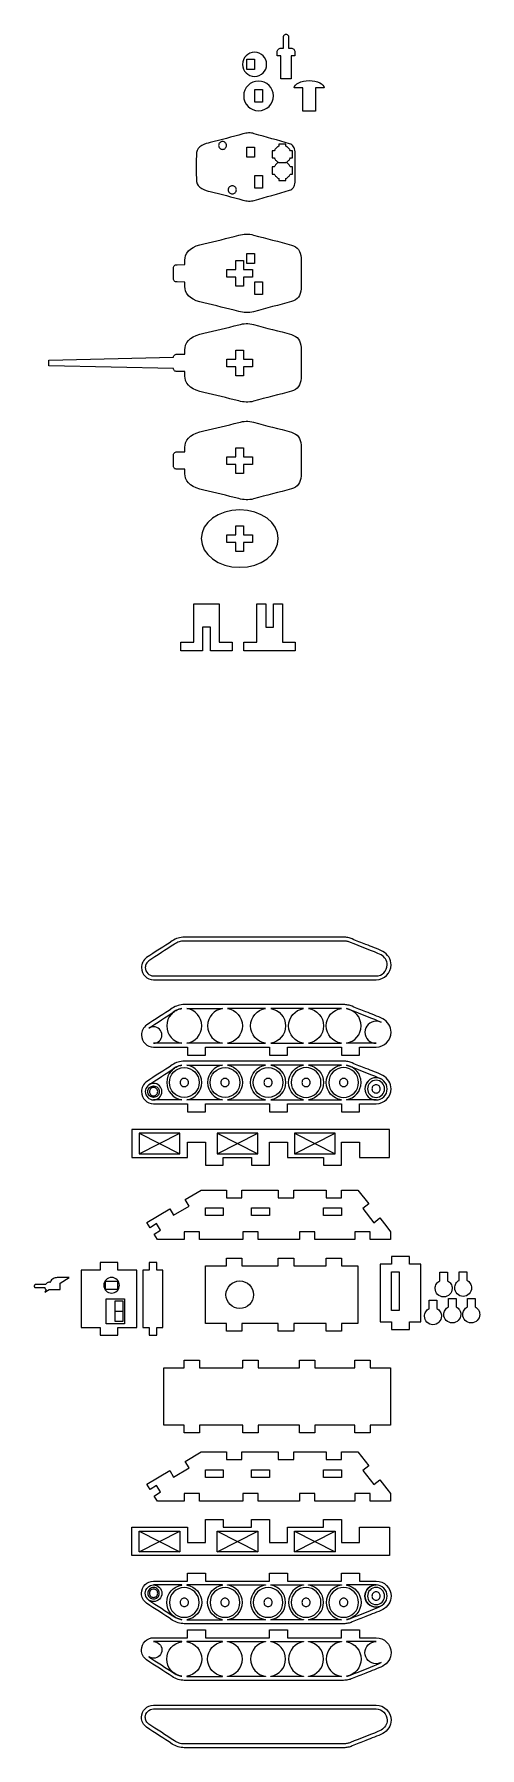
# Model space of a CAD drawing. Extents: x -67 to 107, y -490 to 179.
import ezdxf

# ---------------------------------------------------------------- set-up
doc = ezdxf.new("R2010")
doc.units = 0
doc.layers.add('LAYER_1', color=7, linetype='CONTINUOUS')

msp = doc.modelspace()

# ---------------------------------------------------------------- linework, layer by layer
at = {"layer": 'LAYER_1', "color": 250}
for points in [[(29.04, 161.48), (29.04, 170.48), (27.59, 170.48), (27.59, 171.98), (27.62, 172.28), (27.71, 172.56), (27.85, 172.82), (28.03, 173.04), (28.26, 173.22), (28.51, 173.36), (28.79, 173.45), (29.09, 173.48), (30.04, 173.48), (30.04, 177.89), (30.06, 178.09), (30.12, 178.28), (30.21, 178.45), (30.33, 178.6), (30.48, 178.72), (30.65, 178.81), (30.84, 178.87), (31.04, 178.89), (31.04, 178.89), (31.24, 178.87), (31.43, 178.81), (31.6, 178.72), (31.75, 178.6), (31.87, 178.45), (31.96, 178.28), (32.02, 178.09), (32.04, 177.89), (32.04, 173.48), (32.99, 173.48), (33.29, 173.45), (33.57, 173.36), (33.82, 173.22), (34.05, 173.04), (34.23, 172.82), (34.37, 172.56), (34.46, 172.28), (34.49, 171.98), (34.49, 170.48), (33.04, 170.48), (33.04, 161.48), (29.04, 161.48)], [(23.45, 167.16), (23.36, 168.1), (23.09, 168.98), (22.65, 169.78), (22.08, 170.48), (21.39, 171.05), (20.59, 171.48), (19.71, 171.75), (18.77, 171.85), (17.82, 171.75), (16.94, 171.48), (16.14, 171.05), (15.45, 170.48), (14.88, 169.78), (14.44, 168.98), (14.17, 168.1), (14.08, 167.16), (14.17, 166.21), (14.44, 165.33), (14.88, 164.54), (15.45, 163.84), (16.14, 163.27), (16.94, 162.84), (17.82, 162.57), (18.77, 162.47), (19.71, 162.57), (20.59, 162.84), (21.39, 163.27), (22.08, 163.84), (22.65, 164.54), (23.09, 165.33), (23.36, 166.21), (23.45, 167.16)], [(15.77, 169.16), (18.77, 169.16), (18.77, 165.16), (15.77, 165.16), (15.77, 169.16)], [(26.09, 154.84), (25.98, 156), (25.64, 157.09), (25.1, 158.08), (24.4, 158.94), (23.54, 159.64), (22.55, 160.18), (21.46, 160.52), (20.3, 160.63), (19.13, 160.52), (18.04, 160.18), (17.05, 159.64), (16.19, 158.94), (15.49, 158.08), (14.95, 157.09), (14.61, 156), (14.5, 154.84), (14.61, 153.67), (14.95, 152.58), (15.49, 151.59), (16.19, 150.73), (17.05, 150.03), (18.04, 149.49), (19.13, 149.15), (20.3, 149.04), (21.46, 149.15), (22.55, 149.49), (23.54, 150.03), (24.4, 150.73), (25.1, 151.59), (25.64, 152.58), (25.98, 153.67), (26.09, 154.84)], [(37.56, 148.94), (37.56, 157.94), (34.26, 157.94), (34.38, 158.53), (34.72, 159.07), (35.25, 159.57), (35.96, 159.99), (36.82, 160.35), (37.81, 160.62), (38.89, 160.78), (40.06, 160.84), (41.23, 160.78), (42.32, 160.62), (43.31, 160.35), (44.16, 159.99), (44.87, 159.57), (45.41, 159.07), (45.74, 158.53), (45.86, 157.94), (42.56, 157.94), (42.56, 148.94), (37.56, 148.94)], [(18.8, 157.34), (21.8, 157.34), (21.8, 152.34), (18.8, 152.34), (18.8, 157.34)], [(-4, 130.45), (-4, 123.74), (-3.98, 123.17), (-3.97, 122.6), (-3.95, 122.03), (-3.91, 121.47), (-3.67, 120.58), (-3.22, 119.84), (-2.6, 119.22), (-1.87, 118.71), (-1.06, 118.3), (-0.21, 117.98), (0.62, 117.72), (1.4, 117.53), (3.01, 117.15), (4.61, 116.75), (6.21, 116.35), (7.81, 115.93), (9.41, 115.51), (11.01, 115.08), (12.6, 114.64), (14.2, 114.2), (14.76, 114.06), (15.32, 113.94), (15.87, 113.85), (16.42, 113.81), (16.97, 113.8), (17.52, 113.85), (18.08, 113.94), (18.65, 114.09), (20.36, 114.61), (22.08, 115.1), (23.81, 115.58), (25.53, 116.05), (27.26, 116.52), (28.98, 117), (30.7, 117.49), (32.41, 118.02), (32.92, 118.22), (33.35, 118.48), (33.71, 118.79), (34, 119.16), (34.22, 119.58), (34.38, 120.05), (34.49, 120.58), (34.53, 121.15), (34.55, 121.89), (34.56, 122.64), (34.57, 123.38), (34.56, 124.12), (34.55, 124.87), (34.54, 125.61), (34.54, 126.35), (34.53, 127.1), (34.54, 127.84), (34.54, 128.58), (34.55, 129.33), (34.56, 130.07), (34.57, 130.81), (34.56, 131.56), (34.55, 132.3), (34.53, 133.04), (34.49, 133.62), (34.38, 134.14), (34.22, 134.62), (34, 135.04), (33.71, 135.4), (33.35, 135.72), (32.92, 135.98), (32.41, 136.18), (30.7, 136.7), (28.98, 137.2), (27.26, 137.68), (25.53, 138.15), (23.81, 138.62), (22.08, 139.09), (20.36, 139.59), (18.65, 140.1), (18.08, 140.25), (17.52, 140.35), (16.97, 140.39), (16.42, 140.39), (15.87, 140.34), (15.32, 140.26), (14.76, 140.14), (14.2, 139.99), (12.6, 139.55), (11.01, 139.12), (9.41, 138.69), (7.81, 138.26), (6.21, 137.85), (4.61, 137.44), (3.01, 137.05), (1.4, 136.67), (0.62, 136.47), (-0.21, 136.22), (-1.06, 135.89), (-1.87, 135.48), (-2.6, 134.98), (-3.22, 134.36), (-3.67, 133.61), (-3.91, 132.73), (-3.95, 132.17), (-3.97, 131.59), (-3.98, 131.02), (-4, 130.45)], [(15.77, 134.9), (18.77, 134.9), (18.77, 130.9), (15.77, 130.9), (15.77, 134.9)], [(18.8, 123.8), (21.8, 123.8), (21.8, 118.8), (18.8, 118.8), (18.8, 123.8)], [(-12.9, 87.84), (-12.88, 88.09), (-12.81, 88.32), (-12.69, 88.52), (-12.53, 88.69), (-12.33, 88.82), (-12.09, 88.91), (-11.81, 88.97), (-11.5, 89), (-8.51, 89.03), (-8.49, 89.65), (-8.48, 90.28), (-8.45, 90.91), (-8.39, 91.53), (-8.15, 92.57), (-7.71, 93.51), (-7.07, 94.35), (-6.25, 95.09), (-5.24, 95.74), (-4.04, 96.3), (-2.67, 96.78), (-1.12, 97.18), (0.6, 97.56), (2.31, 97.95), (4.02, 98.35), (5.73, 98.76), (7.43, 99.19), (9.14, 99.61), (10.84, 100.05), (12.54, 100.48), (13.26, 100.66), (13.97, 100.79), (14.69, 100.89), (15.41, 100.94), (16.14, 100.94), (16.88, 100.89), (17.63, 100.77), (18.39, 100.58), (20.23, 100.06), (22.08, 99.57), (23.93, 99.09), (25.79, 98.62), (27.64, 98.15), (29.49, 97.67), (31.34, 97.17), (33.18, 96.65), (33.98, 96.35), (34.7, 95.96), (35.32, 95.47), (35.85, 94.89), (36.27, 94.21), (36.6, 93.45), (36.81, 92.59), (36.9, 91.65), (36.93, 90.9), (36.94, 90.15), (36.94, 89.39), (36.93, 88.64), (36.93, 87.89), (36.92, 87.13), (36.91, 86.38), (36.9, 85.63), (36.9, 85.63), (36.91, 84.87), (36.92, 84.12), (36.93, 83.37), (36.93, 82.61), (36.94, 81.86), (36.94, 81.11), (36.93, 80.35), (36.9, 79.6), (36.81, 78.66), (36.6, 77.81), (36.27, 77.04), (35.85, 76.37), (35.32, 75.79), (34.7, 75.3), (33.98, 74.9), (33.18, 74.6), (31.34, 74.08), (29.49, 73.58), (27.64, 73.1), (25.79, 72.63), (23.93, 72.16), (22.08, 71.69), (20.23, 71.19), (18.39, 70.67), (17.63, 70.49), (16.88, 70.37), (16.14, 70.31), (15.41, 70.31), (14.69, 70.36), (13.97, 70.46), (13.26, 70.6), (12.54, 70.77), (10.84, 71.21), (9.14, 71.64), (7.43, 72.07), (5.73, 72.49), (4.02, 72.9), (2.31, 73.31), (0.6, 73.7), (-1.12, 74.08), (-2.67, 74.47), (-4.04, 74.95), (-5.24, 75.51), (-6.25, 76.16), (-7.07, 76.9), (-7.71, 77.74), (-8.15, 78.68), (-8.39, 79.73), (-8.45, 80.35), (-8.48, 80.97), (-8.49, 81.6), (-8.51, 82.22), (-11.5, 82.26), (-11.81, 82.28), (-12.09, 82.34), (-12.33, 82.44), (-12.53, 82.57), (-12.69, 82.73), (-12.81, 82.93), (-12.88, 83.16), (-12.9, 83.42), (-12.9, 85.63), (-12.9, 85.63), (-12.9, 87.84)], [(11.47, 90.63), (14.47, 90.63), (14.47, 87.13), (17.97, 87.13), (17.97, 84.13), (14.47, 84.13), (14.47, 80.63), (11.47, 80.63), (11.47, 84.13), (7.97, 84.13), (7.97, 87.13), (11.47, 87.13), (11.47, 90.63)], [(15.77, 93.43), (18.77, 93.43), (18.77, 89.43), (15.77, 89.43), (15.77, 93.43)], [(18.8, 82.33), (21.8, 82.33), (21.8, 77.33), (18.8, 77.33), (18.8, 82.33)], [(-12.9, 48.49), (-61.51, 49.6), (-61.51, 51.81), (-12.9, 52.91), (-12.88, 53.17), (-12.81, 53.4), (-12.69, 53.6), (-12.53, 53.76), (-12.33, 53.89), (-12.09, 53.99), (-11.81, 54.05), (-11.5, 54.07), (-8.51, 54.1), (-8.49, 54.73), (-8.48, 55.36), (-8.45, 55.98), (-8.39, 56.6), (-8.15, 57.65), (-7.71, 58.59), (-7.07, 59.43), (-6.25, 60.17), (-5.24, 60.82), (-4.04, 61.38), (-2.67, 61.86), (-1.12, 62.25), (0.6, 62.63), (2.31, 63.02), (4.02, 63.43), (5.73, 63.84), (7.43, 64.26), (9.14, 64.69), (10.84, 65.12), (12.54, 65.56), (13.26, 65.73), (13.97, 65.87), (14.69, 65.97), (15.41, 66.02), (16.14, 66.02), (16.88, 65.96), (17.63, 65.84), (18.39, 65.65), (20.23, 65.14), (22.08, 64.64), (23.93, 64.17), (25.79, 63.7), (27.64, 63.23), (29.49, 62.75), (31.34, 62.25), (33.18, 61.73), (33.98, 61.43), (34.7, 61.03), (35.32, 60.54), (35.85, 59.96), (36.27, 59.29), (36.6, 58.52), (36.81, 57.67), (36.9, 56.73), (36.93, 55.98), (36.94, 55.22), (36.94, 54.47), (36.93, 53.72), (36.93, 52.96), (36.92, 52.21), (36.91, 51.46), (36.9, 50.7), (36.9, 50.7), (36.91, 49.95), (36.92, 49.19), (36.93, 48.44), (36.93, 47.69), (36.94, 46.93), (36.94, 46.18), (36.93, 45.43), (36.9, 44.67), (36.81, 43.73), (36.6, 42.88), (36.27, 42.12), (35.85, 41.44), (35.32, 40.86), (34.7, 40.37), (33.98, 39.98), (33.18, 39.68), (31.34, 39.15), (29.49, 38.66), (27.64, 38.18), (25.79, 37.71), (23.93, 37.24), (22.08, 36.76), (20.23, 36.27), (18.39, 35.75), (17.63, 35.56), (16.88, 35.44), (16.14, 35.38), (15.41, 35.39), (14.69, 35.44), (13.97, 35.54), (13.26, 35.67), (12.54, 35.84), (10.84, 36.28), (9.14, 36.72), (7.43, 37.14), (5.73, 37.56), (4.02, 37.98), (2.31, 38.38), (0.6, 38.77), (-1.12, 39.15), (-2.67, 39.55), (-4.04, 40.02), (-5.24, 40.59), (-6.25, 41.23), (-7.07, 41.98), (-7.71, 42.82), (-8.15, 43.76), (-8.39, 44.8), (-8.45, 45.42), (-8.48, 46.05), (-8.49, 46.67), (-8.51, 47.3), (-11.5, 47.33), (-11.81, 47.35), (-12.09, 47.41), (-12.33, 47.51), (-12.53, 47.64), (-12.69, 47.81), (-12.81, 48.01), (-12.88, 48.23), (-12.9, 48.49)], [(11.47, 55.7), (14.47, 55.7), (14.47, 52.2), (17.97, 52.2), (17.97, 49.2), (14.47, 49.2), (14.47, 45.7), (11.47, 45.7), (11.47, 49.2), (7.97, 49.2), (7.97, 52.2), (11.47, 52.2), (11.47, 55.7)], [(-12.9, 14.81), (-12.88, 15.07), (-12.81, 15.3), (-12.69, 15.5), (-12.53, 15.66), (-12.33, 15.79), (-12.09, 15.89), (-11.81, 15.95), (-11.5, 15.97), (-8.51, 16), (-8.49, 16.63), (-8.48, 17.26), (-8.45, 17.88), (-8.39, 18.5), (-8.15, 19.55), (-7.71, 20.49), (-7.07, 21.33), (-6.25, 22.07), (-5.24, 22.72), (-4.04, 23.28), (-2.67, 23.76), (-1.12, 24.15), (0.6, 24.53), (2.31, 24.92), (4.02, 25.33), (5.73, 25.74), (7.43, 26.16), (9.14, 26.59), (10.84, 27.02), (12.54, 27.46), (13.26, 27.63), (13.97, 27.77), (14.69, 27.87), (15.41, 27.92), (16.14, 27.92), (16.88, 27.86), (17.63, 27.74), (18.39, 27.55), (20.23, 27.04), (22.08, 26.54), (23.93, 26.07), (25.79, 25.6), (27.64, 25.13), (29.49, 24.65), (31.34, 24.15), (33.18, 23.63), (33.98, 23.33), (34.7, 22.93), (35.32, 22.44), (35.85, 21.86), (36.27, 21.19), (36.6, 20.42), (36.81, 19.57), (36.9, 18.63), (36.93, 17.88), (36.94, 17.12), (36.94, 16.37), (36.93, 15.62), (36.93, 14.86), (36.92, 14.11), (36.91, 13.36), (36.9, 12.6), (36.9, 12.6), (36.91, 11.85), (36.92, 11.09), (36.93, 10.34), (36.93, 9.59), (36.94, 8.83), (36.94, 8.08), (36.93, 7.33), (36.9, 6.57), (36.81, 5.63), (36.6, 4.78), (36.27, 4.02), (35.85, 3.34), (35.32, 2.76), (34.7, 2.27), (33.98, 1.88), (33.18, 1.58), (31.34, 1.05), (29.49, 0.56), (27.64, 0.08), (25.79, -0.39), (23.93, -0.86), (22.08, -1.34), (20.23, -1.83), (18.39, -2.35), (17.63, -2.54), (16.88, -2.66), (16.14, -2.72), (15.41, -2.71), (14.69, -2.66), (13.97, -2.56), (13.26, -2.43), (12.54, -2.26), (10.84, -1.82), (9.14, -1.38), (7.43, -0.96), (5.73, -0.54), (4.02, -0.12), (2.31, 0.28), (0.6, 0.67), (-1.12, 1.05), (-2.67, 1.45), (-4.04, 1.92), (-5.24, 2.49), (-6.25, 3.13), (-7.07, 3.88), (-7.71, 4.72), (-8.15, 5.66), (-8.39, 6.7), (-8.45, 7.32), (-8.48, 7.95), (-8.49, 8.57), (-8.51, 9.2), (-11.5, 9.23), (-11.81, 9.25), (-12.09, 9.31), (-12.33, 9.41), (-12.53, 9.54), (-12.69, 9.71), (-12.81, 9.91), (-12.88, 10.13), (-12.9, 10.39), (-12.9, 12.6), (-12.9, 12.6), (-12.9, 14.81)], [(11.47, 17.6), (14.47, 17.6), (14.47, 14.1), (17.97, 14.1), (17.97, 11.1), (14.47, 11.1), (14.47, 7.6), (11.47, 7.6), (11.47, 11.1), (7.97, 11.1), (7.97, 14.1), (11.47, 14.1), (11.47, 17.6)], [(28.01, -17.83), (27.7, -15.56), (26.83, -13.46), (25.44, -11.55), (23.6, -9.89), (21.38, -8.52), (18.82, -7.49), (16, -6.83), (12.97, -6.61), (9.93, -6.83), (7.11, -7.49), (4.56, -8.52), (2.33, -9.89), (0.49, -11.55), (-0.89, -13.46), (-1.77, -15.56), (-2.08, -17.83), (-1.77, -20.09), (-0.89, -22.19), (0.49, -24.1), (2.33, -25.76), (4.56, -27.13), (7.11, -28.16), (9.93, -28.82), (12.97, -29.04), (16, -28.82), (18.82, -28.16), (21.38, -27.13), (23.6, -25.76), (25.44, -24.1), (26.83, -22.19), (27.7, -20.09), (28.01, -17.83)], [(11.47, -12.83), (14.47, -12.83), (14.47, -16.33), (17.97, -16.33), (17.97, -19.33), (14.47, -19.33), (14.47, -22.83), (11.47, -22.83), (11.47, -19.33), (7.97, -19.33), (7.97, -16.33), (11.47, -16.33), (11.47, -12.83)], [(-5.02, -43.3), (4.98, -43.3), (4.98, -58.3), (9.98, -58.3), (9.98, -61.59), (1.48, -61.59), (1.48, -52.44), (-1.52, -52.44), (-1.52, -61.59), (-10.02, -61.59), (-10.02, -58.3), (-5.02, -58.3), (-5.02, -43.3)], [(19.59, -43.3), (23.09, -43.3), (23.09, -52.44), (26.09, -52.44), (26.09, -43.3), (29.59, -43.3), (29.59, -58.3), (34.59, -58.3), (34.59, -61.59), (14.59, -61.59), (14.59, -58.3), (19.59, -58.3), (19.59, -43.3)], [(-20.67, -189.97), (66.17, -189.97), (67.35, -189.85), (68.44, -189.51), (69.44, -188.98), (70.3, -188.26), (71.01, -187.4), (71.55, -186.41), (71.89, -185.31), (72.01, -184.14), (71.95, -183.32), (71.78, -182.53), (71.51, -181.78), (71.14, -181.08), (70.67, -180.43), (70.12, -179.85), (69.49, -179.34), (68.79, -178.93), (68, -178.54), (67.19, -178.17), (66.37, -177.82), (65.53, -177.47), (64.7, -177.14), (63.86, -176.81), (63.03, -176.49), (62.21, -176.18), (61.53, -175.92), (60.86, -175.66), (60.18, -175.39), (59.5, -175.13), (58.83, -174.86), (58.16, -174.59), (57.49, -174.32), (56.83, -174.03), (56.43, -173.87), (56.03, -173.73), (55.62, -173.61), (55.21, -173.52), (54.79, -173.44), (54.37, -173.39), (53.94, -173.36), (53.52, -173.35), (-8.69, -173.35), (-9.31, -173.37), (-9.93, -173.44), (-10.54, -173.55), (-11.14, -173.71), (-11.72, -173.92), (-12.29, -174.16), (-12.84, -174.45), (-13.37, -174.79), (-14.61, -175.62), (-15.86, -176.44), (-17.12, -177.25), (-18.38, -178.05), (-19.64, -178.86), (-20.9, -179.67), (-22.15, -180.5), (-23.38, -181.34), (-23.83, -181.7), (-24.23, -182.11), (-24.58, -182.55), (-24.87, -183.04), (-25.1, -183.55), (-25.27, -184.09), (-25.37, -184.65), (-25.41, -185.23), (-25.31, -186.19), (-25.04, -187.08), (-24.6, -187.88), (-24.02, -188.58), (-23.32, -189.16), (-22.51, -189.6), (-21.62, -189.87), (-20.67, -189.97)], [(-20.67, -188.47), (-8.69, -188.47), (53.52, -188.47), (66.17, -188.47), (67.05, -188.38), (67.86, -188.13), (68.6, -187.73), (69.24, -187.2), (69.77, -186.56), (70.17, -185.83), (70.42, -185.01), (70.51, -184.14), (70.46, -183.52), (70.33, -182.92), (70.12, -182.36), (69.84, -181.83), (69.5, -181.36), (69.09, -180.93), (68.63, -180.57), (68.12, -180.27), (66.9, -179.7), (65.51, -179.1), (63.98, -178.48), (62.37, -177.85), (60.73, -177.21), (59.13, -176.59), (57.61, -175.99), (56.23, -175.41), (55.91, -175.28), (55.59, -175.17), (55.26, -175.07), (54.92, -174.99), (54.58, -174.93), (54.23, -174.88), (53.88, -174.86), (53.52, -174.85), (-8.69, -174.85), (-9.22, -174.87), (-9.73, -174.93), (-10.24, -175.02), (-10.73, -175.16), (-11.2, -175.33), (-11.66, -175.53), (-12.1, -175.76), (-12.52, -176.03), (-13.78, -176.87), (-15.07, -177.71), (-16.36, -178.54), (-17.64, -179.36), (-18.92, -180.18), (-20.16, -180.98), (-21.37, -181.78), (-22.52, -182.57), (-22.82, -182.81), (-23.09, -183.08), (-23.33, -183.38), (-23.53, -183.71), (-23.69, -184.06), (-23.81, -184.43), (-23.88, -184.82), (-23.91, -185.23), (-23.84, -185.88), (-23.65, -186.49), (-23.35, -187.04), (-22.96, -187.52), (-22.48, -187.92), (-21.93, -188.22), (-21.32, -188.41), (-20.67, -188.47)], [(-20.67, -216.26), (-7.46, -216.26), (-7.46, -219.35), (-0.46, -219.35), (-0.46, -216.26), (24.6, -216.26), (24.6, -219.35), (31.6, -219.35), (31.6, -216.26), (52.66, -216.26), (52.66, -219.35), (59.66, -219.35), (59.66, -216.26), (66.17, -216.26), (67.35, -216.14), (68.44, -215.8), (69.44, -215.26), (70.3, -214.55), (71.01, -213.69), (71.55, -212.7), (71.89, -211.6), (72.01, -210.43), (71.95, -209.61), (71.78, -208.82), (71.51, -208.07), (71.14, -207.36), (70.67, -206.72), (70.12, -206.14), (69.49, -205.63), (68.79, -205.21), (68, -204.83), (67.19, -204.46), (66.37, -204.1), (65.53, -203.76), (64.7, -203.43), (63.86, -203.1), (63.03, -202.78), (62.21, -202.46), (61.53, -202.2), (60.86, -201.94), (60.18, -201.68), (59.5, -201.42), (58.83, -201.15), (58.16, -200.88), (57.49, -200.6), (56.83, -200.32), (56.43, -200.16), (56.03, -200.02), (55.62, -199.9), (55.21, -199.81), (54.79, -199.73), (54.37, -199.68), (53.94, -199.64), (53.52, -199.63), (-8.69, -199.63), (-9.31, -199.66), (-9.93, -199.73), (-10.54, -199.84), (-11.14, -200), (-11.72, -200.2), (-12.29, -200.45), (-12.84, -200.74), (-13.37, -201.07), (-14.61, -201.91), (-15.86, -202.72), (-17.12, -203.53), (-18.38, -204.34), (-19.64, -205.14), (-20.9, -205.96), (-22.15, -206.78), (-23.38, -207.63), (-23.83, -207.99), (-24.23, -208.39), (-24.58, -208.84), (-24.87, -209.32), (-25.1, -209.84), (-25.27, -210.38), (-25.37, -210.94), (-25.41, -211.52), (-25.31, -212.47), (-25.04, -213.36), (-24.6, -214.17), (-24.02, -214.87), (-23.32, -215.45), (-22.51, -215.89), (-21.62, -216.16), (-20.67, -216.26)], [(-9.69, -201.21), (-9.69, -201.21), (-10.88, -201.49), (-11.98, -201.98), (-12.97, -202.65), (-13.83, -203.47), (-14.53, -204.44), (-15.05, -205.52), (-15.39, -206.69), (-15.5, -207.95), (-15.39, -209.2), (-15.05, -210.38), (-14.53, -211.46), (-13.83, -212.42), (-12.97, -213.24), (-11.98, -213.91), (-10.88, -214.4), (-9.69, -214.69), (-9.69, -214.76), (-20.67, -214.76), (-20.01, -214.69), (-19.41, -214.5), (-18.85, -214.21), (-18.38, -213.81), (-17.98, -213.33), (-17.68, -212.78), (-17.49, -212.17), (-17.43, -211.52), (-17.49, -210.87), (-17.68, -210.26), (-17.98, -209.71), (-18.38, -209.23), (-18.85, -208.83), (-19.41, -208.53), (-20.01, -208.34), (-20.67, -208.28), (-20.93, -208.29), (-21.18, -208.32), (-21.43, -208.37), (-21.67, -208.43), (-21.9, -208.52), (-22.12, -208.62), (-22.34, -208.74), (-22.54, -208.87), (-22.52, -208.86), (-21.37, -208.07), (-20.16, -207.27), (-18.92, -206.47), (-17.64, -205.65), (-16.36, -204.83), (-15.07, -204), (-13.78, -203.16), (-12.52, -202.31), (-12.2, -202.11), (-11.87, -201.92), (-11.53, -201.75), (-11.18, -201.6), (-10.82, -201.47), (-10.45, -201.36), (-10.07, -201.27), (-9.69, -201.21)], [(-7.69, -214.76), (-7.69, -214.69), (-6.49, -214.4), (-5.39, -213.91), (-4.4, -213.24), (-3.55, -212.42), (-2.85, -211.46), (-2.32, -210.38), (-1.99, -209.2), (-1.88, -207.95), (-1.99, -206.69), (-2.32, -205.52), (-2.85, -204.44), (-3.55, -203.47), (-4.4, -202.65), (-5.39, -201.98), (-6.49, -201.49), (-7.69, -201.21), (-7.69, -201.13), (6.21, -201.13), (6.21, -201.21), (5.01, -201.5), (3.91, -201.98), (2.92, -202.65), (2.07, -203.48), (1.37, -204.44), (0.84, -205.52), (0.51, -206.69), (0.4, -207.95), (0.51, -209.2), (0.84, -210.37), (1.37, -211.45), (2.07, -212.42), (2.92, -213.24), (3.91, -213.91), (5.01, -214.4), (6.21, -214.69), (6.21, -214.76), (-7.69, -214.76)], [(23.03, -214.76), (23.03, -214.69), (21.83, -214.4), (20.73, -213.92), (19.74, -213.25), (18.88, -212.42), (18.18, -211.46), (17.65, -210.38), (17.32, -209.2), (17.2, -207.95), (17.32, -206.69), (17.65, -205.51), (18.18, -204.43), (18.88, -203.47), (19.74, -202.64), (20.73, -201.98), (21.83, -201.49), (23.03, -201.2), (23.03, -201.13), (8.21, -201.13), (8.21, -201.21), (9.4, -201.49), (10.5, -201.98), (11.49, -202.65), (12.35, -203.47), (13.05, -204.44), (13.57, -205.52), (13.91, -206.69), (14.02, -207.95), (13.91, -209.2), (13.57, -210.38), (13.05, -211.46), (12.35, -212.42), (11.49, -213.24), (10.5, -213.91), (9.4, -214.4), (8.21, -214.69), (8.21, -214.76), (23.03, -214.76)], [(37.79, -214.76), (37.79, -214.68), (36.61, -214.38), (35.52, -213.89), (34.54, -213.22), (33.69, -212.4), (33, -211.44), (32.48, -210.36), (32.15, -209.19), (32.04, -207.95), (32.15, -206.7), (32.48, -205.53), (33, -204.46), (33.69, -203.5), (34.54, -202.67), (35.52, -202), (36.61, -201.51), (37.79, -201.22), (37.79, -201.13), (25.03, -201.13), (25.03, -201.21), (26.22, -201.5), (27.32, -201.99), (28.31, -202.66), (29.16, -203.48), (29.86, -204.44), (30.38, -205.52), (30.71, -206.7), (30.83, -207.95), (30.71, -209.2), (30.38, -210.37), (29.86, -211.45), (29.16, -212.41), (28.31, -213.24), (27.32, -213.9), (26.22, -214.39), (25.03, -214.68), (25.03, -214.76), (37.79, -214.76)], [(52.63, -214.76), (52.63, -214.7), (51.42, -214.43), (50.29, -213.95), (49.29, -213.29), (48.41, -212.46), (47.7, -211.49), (47.16, -210.4), (46.82, -209.21), (46.7, -207.95), (46.82, -206.68), (47.16, -205.49), (47.7, -204.4), (48.41, -203.43), (49.29, -202.61), (50.29, -201.94), (51.42, -201.46), (52.63, -201.19), (52.63, -201.13), (39.79, -201.13), (39.79, -201.2), (40.99, -201.48), (42.11, -201.96), (43.11, -202.63), (43.97, -203.45), (44.68, -204.42), (45.21, -205.5), (45.55, -206.69), (45.66, -207.95), (45.55, -209.21), (45.21, -210.39), (44.68, -211.47), (43.97, -212.44), (43.11, -213.27), (42.11, -213.93), (40.99, -214.41), (39.79, -214.69), (39.79, -214.76), (52.63, -214.76)], [(61.84, -210.43), (61.93, -211.3), (62.18, -212.11), (62.58, -212.85), (63.11, -213.49), (63.75, -214.02), (64.49, -214.42), (65.3, -214.67), (66.17, -214.76), (54.63, -214.76), (54.63, -214.67), (55.8, -214.36), (56.88, -213.87), (57.85, -213.2), (58.69, -212.38), (59.38, -211.42), (59.89, -210.35), (60.22, -209.18), (60.33, -207.95), (60.22, -206.71), (59.89, -205.54), (59.38, -204.47), (58.69, -203.52), (57.85, -202.69), (56.88, -202.02), (55.8, -201.53), (54.63, -201.22), (54.63, -201.22), (55.05, -201.31), (55.45, -201.41), (55.84, -201.54), (56.23, -201.69), (57.61, -202.27), (59.13, -202.88), (60.73, -203.5), (62.37, -204.13), (63.98, -204.76), (65.51, -205.38), (66.9, -205.98), (68.12, -206.55), (68.14, -206.56), (67.91, -206.46), (67.68, -206.36), (67.44, -206.28), (67.2, -206.22), (66.95, -206.16), (66.7, -206.13), (66.44, -206.1), (66.17, -206.1), (65.3, -206.18), (64.49, -206.44), (63.75, -206.84), (63.11, -207.36), (62.58, -208.01), (62.18, -208.74), (61.93, -209.55), (61.84, -210.43)], [(-20.67, -238.35), (-7.46, -238.35), (-7.46, -241.44), (-0.46, -241.44), (-0.46, -238.35), (24.6, -238.35), (24.6, -241.44), (31.6, -241.44), (31.6, -238.35), (52.66, -238.35), (52.66, -241.44), (59.66, -241.44), (59.66, -238.35), (66.17, -238.35), (67.35, -238.23), (68.44, -237.89), (69.44, -237.36), (70.3, -236.64), (71.01, -235.78), (71.55, -234.79), (71.89, -233.69), (72.01, -232.52), (71.95, -231.7), (71.78, -230.91), (71.51, -230.16), (71.14, -229.46), (70.67, -228.81), (70.12, -228.23), (69.49, -227.72), (68.79, -227.31), (68, -226.92), (67.19, -226.55), (66.37, -226.2), (65.53, -225.85), (64.7, -225.52), (63.86, -225.19), (63.03, -224.87), (62.21, -224.56), (61.53, -224.3), (60.86, -224.04), (60.18, -223.77), (59.5, -223.51), (58.83, -223.24), (58.16, -222.97), (57.49, -222.7), (56.83, -222.41), (56.43, -222.25), (56.03, -222.11), (55.62, -222), (55.21, -221.9), (54.79, -221.82), (54.37, -221.77), (53.94, -221.74), (53.52, -221.73), (-8.69, -221.73), (-9.31, -221.75), (-9.93, -221.82), (-10.54, -221.93), (-11.14, -222.09), (-11.72, -222.3), (-12.29, -222.54), (-12.84, -222.83), (-13.37, -223.17), (-14.61, -224), (-15.86, -224.82), (-17.12, -225.63), (-18.38, -226.43), (-19.64, -227.24), (-20.9, -228.05), (-22.15, -228.88), (-23.38, -229.72), (-23.83, -230.08), (-24.23, -230.49), (-24.58, -230.93), (-24.87, -231.42), (-25.1, -231.93), (-25.27, -232.47), (-25.37, -233.03), (-25.41, -233.61), (-25.31, -234.57), (-25.04, -235.46), (-24.6, -236.26), (-24.02, -236.96), (-23.32, -237.54), (-22.51, -237.98), (-21.62, -238.26), (-20.67, -238.35)], [(-9.69, -223.3), (-9.69, -223.3), (-10.88, -223.59), (-11.98, -224.08), (-12.97, -224.74), (-13.83, -225.57), (-14.53, -226.53), (-15.05, -227.61), (-15.39, -228.79), (-15.5, -230.04), (-15.39, -231.29), (-15.05, -232.47), (-14.53, -233.55), (-13.83, -234.51), (-12.97, -235.34), (-11.98, -236), (-10.88, -236.49), (-9.69, -236.78), (-9.69, -236.85), (-20.67, -236.85), (-20.01, -236.79), (-19.41, -236.6), (-18.85, -236.3), (-18.38, -235.9), (-17.98, -235.42), (-17.68, -234.87), (-17.49, -234.26), (-17.43, -233.61), (-17.49, -232.96), (-17.68, -232.35), (-17.98, -231.8), (-18.38, -231.32), (-18.85, -230.92), (-19.41, -230.62), (-20.01, -230.44), (-20.67, -230.37), (-20.93, -230.38), (-21.18, -230.41), (-21.43, -230.46), (-21.67, -230.53), (-21.9, -230.61), (-22.12, -230.71), (-22.34, -230.83), (-22.54, -230.97), (-22.52, -230.95), (-21.37, -230.16), (-20.16, -229.36), (-18.92, -228.56), (-17.64, -227.74), (-16.36, -226.92), (-15.07, -226.09), (-13.78, -225.25), (-12.52, -224.41), (-12.2, -224.2), (-11.87, -224.02), (-11.53, -223.85), (-11.18, -223.7), (-10.82, -223.57), (-10.45, -223.46), (-10.07, -223.37), (-9.69, -223.3)], [(-7.69, -236.85), (-7.69, -236.78), (-6.49, -236.49), (-5.39, -236), (-4.4, -235.34), (-3.55, -234.51), (-2.85, -233.55), (-2.32, -232.47), (-1.99, -231.29), (-1.88, -230.04), (-1.99, -228.79), (-2.32, -227.61), (-2.85, -226.53), (-3.55, -225.57), (-4.4, -224.74), (-5.39, -224.08), (-6.49, -223.59), (-7.69, -223.3), (-7.69, -223.23), (6.21, -223.23), (6.21, -223.3), (5.01, -223.59), (3.91, -224.08), (2.92, -224.74), (2.07, -225.57), (1.37, -226.53), (0.84, -227.61), (0.51, -228.79), (0.4, -230.04), (0.51, -231.29), (0.84, -232.47), (1.37, -233.55), (2.07, -234.51), (2.92, -235.33), (3.91, -236), (5.01, -236.49), (6.21, -236.78), (6.21, -236.85), (-7.69, -236.85)], [(23.03, -236.85), (23.03, -236.78), (21.83, -236.49), (20.73, -236.01), (19.74, -235.34), (18.88, -234.52), (18.18, -233.55), (17.65, -232.47), (17.32, -231.29), (17.2, -230.04), (17.32, -228.78), (17.65, -227.61), (18.18, -226.52), (18.88, -225.56), (19.74, -224.74), (20.73, -224.07), (21.83, -223.58), (23.03, -223.3), (23.03, -223.23), (8.21, -223.23), (8.21, -223.3), (9.4, -223.59), (10.5, -224.07), (11.49, -224.74), (12.35, -225.57), (13.05, -226.53), (13.57, -227.61), (13.91, -228.79), (14.02, -230.04), (13.91, -231.29), (13.57, -232.47), (13.05, -233.55), (12.35, -234.51), (11.49, -235.34), (10.5, -236), (9.4, -236.49), (8.21, -236.78), (8.21, -236.85), (23.03, -236.85)], [(37.79, -236.85), (37.79, -236.77), (36.61, -236.47), (35.52, -235.98), (34.54, -235.31), (33.69, -234.49), (33, -233.53), (32.48, -232.45), (32.15, -231.28), (32.04, -230.04), (32.15, -228.79), (32.48, -227.62), (33, -226.55), (33.69, -225.59), (34.54, -224.76), (35.52, -224.1), (36.61, -223.6), (37.79, -223.31), (37.79, -223.23), (25.03, -223.23), (25.03, -223.3), (26.22, -223.59), (27.32, -224.08), (28.31, -224.75), (29.16, -225.57), (29.86, -226.53), (30.38, -227.61), (30.71, -228.79), (30.83, -230.04), (30.71, -231.29), (30.38, -232.46), (29.86, -233.54), (29.16, -234.5), (28.31, -235.33), (27.32, -236), (26.22, -236.49), (25.03, -236.78), (25.03, -236.85), (37.79, -236.85)], [(52.63, -236.85), (52.63, -236.79), (51.42, -236.52), (50.29, -236.04), (49.29, -235.38), (48.41, -234.55), (47.7, -233.58), (47.16, -232.49), (46.82, -231.31), (46.7, -230.04), (46.82, -228.77), (47.16, -227.58), (47.7, -226.49), (48.41, -225.53), (49.29, -224.7), (50.29, -224.03), (51.42, -223.56), (52.63, -223.28), (52.63, -223.23), (39.79, -223.23), (39.79, -223.29), (40.99, -223.57), (42.11, -224.05), (43.11, -224.72), (43.97, -225.55), (44.68, -226.51), (45.21, -227.6), (45.55, -228.78), (45.66, -230.04), (45.55, -231.3), (45.21, -232.48), (44.68, -233.57), (43.97, -234.53), (43.11, -235.36), (42.11, -236.02), (40.99, -236.51), (39.79, -236.79), (39.79, -236.85), (52.63, -236.85)], [(61.84, -232.52), (61.93, -233.39), (62.18, -234.21), (62.58, -234.94), (63.11, -235.58), (63.75, -236.11), (64.49, -236.51), (65.3, -236.76), (66.17, -236.85), (54.63, -236.85), (54.63, -236.76), (55.8, -236.46), (56.88, -235.96), (57.85, -235.29), (58.69, -234.47), (59.38, -233.51), (59.89, -232.44), (60.22, -231.28), (60.33, -230.04), (60.22, -228.8), (59.89, -227.64), (59.38, -226.57), (58.69, -225.61), (57.85, -224.79), (56.88, -224.12), (55.8, -223.62), (54.63, -223.32), (54.63, -223.32), (55.05, -223.4), (55.45, -223.5), (55.84, -223.63), (56.23, -223.79), (57.61, -224.37), (59.13, -224.97), (60.73, -225.6), (62.37, -226.23), (63.98, -226.86), (65.51, -227.48), (66.9, -228.08), (68.12, -228.65), (68.14, -228.66), (67.91, -228.55), (67.68, -228.46), (67.44, -228.38), (67.2, -228.31), (66.95, -228.26), (66.7, -228.22), (66.44, -228.2), (66.17, -228.19), (65.3, -228.28), (64.49, -228.53), (63.75, -228.93), (63.11, -229.46), (62.58, -230.1), (62.18, -230.83), (61.93, -231.65), (61.84, -232.52)], [(-29.18, -259.33), (-7.46, -259.33), (-7.46, -253.35), (-0.46, -253.35), (-0.46, -262.35), (6.54, -262.35), (6.54, -259.33), (17.6, -259.33), (17.6, -262.35), (24.6, -262.35), (24.6, -253.35), (31.6, -253.35), (31.6, -259.33), (45.66, -259.33), (45.66, -262.35), (52.66, -262.35), (52.66, -253.35), (59.66, -253.35), (59.66, -259.33), (71.38, -259.33), (71.38, -248.33), (-29.18, -248.33), (-29.18, -259.33)], [(-2.08, -272.02), (7.74, -272.02), (7.74, -275.02), (13.74, -275.02), (13.74, -272.02), (28.01, -272.02), (28.01, -275.02), (34.01, -275.02), (34.01, -272.02), (46.66, -272.02), (46.66, -275.02), (52.66, -275.02), (52.66, -272.02), (59.07, -272.02), (63.31, -277.39), (60.95, -279.25), (65.28, -284.75), (67.64, -282.89), (70.42, -286.41), (71.78, -288.27), (71.78, -291.27), (63.91, -291.27), (63.91, -288.27), (57.91, -288.27), (57.91, -291.27), (42.29, -291.27), (42.29, -288.27), (36.29, -288.27), (36.29, -291.27), (20.14, -291.27), (20.14, -288.27), (14.14, -288.27), (14.14, -291.27), (-2.69, -291.27), (-2.69, -288.27), (-8.69, -288.27), (-8.69, -291.27), (-19.18, -291.27), (-20.45, -289.24), (-17.92, -287.65), (-19.52, -285.11), (-22.05, -286.7), (-23.35, -284.63), (-14.37, -279.3), (-12.86, -281.85), (-6.84, -278.28), (-8.35, -275.73), (-2.08, -272.02)], [(-0.46, -278.96), (6.54, -278.96), (6.54, -281.96), (-0.46, -281.96), (-0.46, -278.96)], [(17.6, -278.96), (24.6, -278.96), (24.6, -281.96), (17.6, -281.96), (17.6, -278.96)], [(45.66, -278.96), (52.66, -278.96), (52.66, -281.96), (45.66, -281.96), (45.66, -278.96)], [(-27.2, -303.22), (-34.57, -303.22), (-34.57, -300.22), (-41.57, -300.22), (-41.57, -303.22), (-48.93, -303.22), (-48.93, -325.66), (-41.57, -325.66), (-41.57, -328.66), (-34.57, -328.66), (-34.57, -325.66), (-27.2, -325.66), (-27.2, -303.22)], [(-17.07, -303.23), (-19.45, -303.23), (-19.45, -300.23), (-22.45, -300.23), (-22.45, -303.23), (-24.83, -303.23), (-24.83, -325.67), (-22.45, -325.67), (-22.45, -328.67), (-19.45, -328.67), (-19.45, -325.67), (-17.07, -325.67), (-17.07, -303.23)], [(-0.46, -301.62), (7.74, -301.62), (7.74, -298.62), (13.74, -298.62), (13.74, -301.62), (28.01, -301.62), (28.01, -298.62), (34.01, -298.62), (34.01, -301.62), (46.66, -301.62), (46.66, -298.62), (52.66, -298.62), (52.66, -301.62), (59.07, -301.62), (59.07, -324.05), (52.66, -324.05), (52.66, -327.05), (46.66, -327.05), (46.66, -324.05), (34.01, -324.05), (34.01, -327.05), (28.01, -327.05), (28.01, -324.05), (13.74, -324.05), (13.74, -327.05), (7.74, -327.05), (7.74, -324.05), (-0.46, -324.05), (-0.46, -301.62)], [(83.68, -300.93), (79.19, -300.93), (79.19, -297.93), (72.19, -297.93), (72.19, -300.93), (67.71, -300.93), (67.71, -323.37), (72.19, -323.37), (72.19, -326.37), (79.19, -326.37), (79.19, -323.37), (83.68, -323.37), (83.68, -300.93)], [(-53.58, -306.15), (-58.32, -306.15), (-58.73, -306.18), (-59.13, -306.26), (-59.51, -306.39), (-59.86, -306.57), (-60.18, -306.79), (-60.48, -307.06), (-60.74, -307.37), (-60.96, -307.73), (-61.12, -308.04), (-61.33, -307.97), (-61.54, -307.96), (-61.77, -308), (-62, -308.1), (-62.22, -308.23), (-62.43, -308.42), (-62.63, -308.64), (-62.8, -308.89), (-66.75, -308.89), (-66.85, -308.9), (-66.94, -308.93), (-67.03, -308.98), (-67.1, -309.04), (-67.16, -309.11), (-67.21, -309.2), (-67.24, -309.29), (-67.25, -309.39), (-67.25, -309.56), (-67.24, -309.66), (-67.21, -309.75), (-67.16, -309.84), (-67.1, -309.91), (-67.03, -309.97), (-66.94, -310.02), (-66.85, -310.05), (-66.75, -310.06), (-63.1, -310.06), (-63.09, -310.19), (-63.06, -310.32), (-63.02, -310.44), (-62.97, -310.55), (-62.91, -310.65), (-62.84, -310.74), (-62.76, -310.82), (-62.66, -310.89), (-63.18, -311.85), (-61.45, -310.82), (-57.16, -310.82), (-57.16, -308.28), (-53.58, -306.15)], [(18.34, -312.84), (18.24, -313.92), (17.92, -314.93), (17.43, -315.84), (16.77, -316.64), (15.97, -317.3), (15.06, -317.79), (14.05, -318.11), (12.97, -318.21), (11.88, -318.11), (10.87, -317.79), (9.96, -317.3), (9.16, -316.64), (8.51, -315.84), (8.01, -314.93), (7.7, -313.92), (7.59, -312.84), (7.7, -311.75), (8.01, -310.74), (8.51, -309.83), (9.16, -309.03), (9.96, -308.38), (10.87, -307.88), (11.88, -307.57), (12.97, -307.46), (14.05, -307.57), (15.06, -307.88), (15.97, -308.38), (16.77, -309.03), (17.43, -309.83), (17.92, -310.74), (18.24, -311.75), (18.34, -312.84)], [(72.19, -303.93), (75.19, -303.93), (75.19, -318.93), (72.19, -318.93), (72.19, -303.93)], [(89.24, -310.36), (89.28, -309.89), (89.37, -309.44), (89.53, -309.01), (89.74, -308.62), (90, -308.25), (90.31, -307.93), (90.65, -307.65), (91.04, -307.42), (91.04, -304.05), (94.04, -304.05), (94.04, -307.41), (94.43, -307.64), (94.78, -307.92), (95.09, -308.24), (95.35, -308.6), (95.57, -309), (95.72, -309.43), (95.82, -309.89), (95.86, -310.36), (95.79, -311.03), (95.6, -311.65), (95.29, -312.21), (94.89, -312.7), (94.4, -313.1), (93.84, -313.41), (93.22, -313.6), (92.55, -313.67), (91.88, -313.6), (91.26, -313.41), (90.7, -313.1), (90.21, -312.7), (89.81, -312.21), (89.5, -311.65), (89.31, -311.03), (89.24, -310.36)], [(96.85, -310.16), (96.88, -309.69), (96.98, -309.24), (97.14, -308.81), (97.35, -308.42), (97.61, -308.05), (97.91, -307.73), (98.26, -307.45), (98.64, -307.22), (98.64, -303.86), (101.64, -303.86), (101.64, -307.21), (102.03, -307.44), (102.38, -307.72), (102.69, -308.04), (102.96, -308.41), (103.17, -308.8), (103.33, -309.23), (103.43, -309.69), (103.46, -310.16), (103.4, -310.83), (103.2, -311.45), (102.9, -312.01), (102.5, -312.5), (102.01, -312.91), (101.44, -313.21), (100.82, -313.4), (100.16, -313.47), (99.49, -313.4), (98.87, -313.21), (98.31, -312.91), (97.82, -312.5), (97.41, -312.01), (97.11, -311.45), (96.92, -310.83), (96.85, -310.16)], [(-34.57, -307.66), (-39.57, -307.66), (-39.57, -310.66), (-34.57, -310.66), (-34.57, -307.66)], [(85.08, -321.22), (85.11, -320.75), (85.21, -320.29), (85.36, -319.87), (85.57, -319.47), (85.83, -319.11), (86.14, -318.79), (86.49, -318.51), (86.87, -318.28), (86.87, -314.91), (89.87, -314.91), (89.87, -318.26), (90.26, -318.49), (90.61, -318.77), (90.92, -319.1), (91.18, -319.46), (91.4, -319.86), (91.56, -320.29), (91.66, -320.74), (91.69, -321.22), (91.62, -321.88), (91.43, -322.51), (91.12, -323.07), (90.72, -323.56), (90.23, -323.96), (89.67, -324.27), (89.05, -324.46), (88.38, -324.53), (87.72, -324.46), (87.1, -324.27), (86.53, -323.96), (86.04, -323.56), (85.64, -323.07), (85.34, -322.51), (85.14, -321.88), (85.08, -321.22)], [(92.62, -320.55), (92.65, -320.08), (92.75, -319.62), (92.9, -319.2), (93.11, -318.8), (93.37, -318.44), (93.68, -318.12), (94.03, -317.84), (94.41, -317.61), (94.41, -314.24), (97.41, -314.24), (97.41, -317.59), (97.8, -317.82), (98.15, -318.1), (98.46, -318.43), (98.73, -318.79), (98.94, -319.19), (99.1, -319.62), (99.2, -320.07), (99.23, -320.55), (99.16, -321.21), (98.97, -321.84), (98.67, -322.4), (98.26, -322.89), (97.77, -323.29), (97.21, -323.6), (96.59, -323.79), (95.92, -323.86), (95.26, -323.79), (94.64, -323.6), (94.07, -323.29), (93.58, -322.89), (93.18, -322.4), (92.88, -321.84), (92.68, -321.21), (92.62, -320.55)], [(100.02, -320.55), (100.06, -320.08), (100.15, -319.62), (100.31, -319.2), (100.52, -318.8), (100.78, -318.44), (101.09, -318.12), (101.44, -317.84), (101.82, -317.61), (101.82, -314.24), (104.82, -314.24), (104.82, -317.59), (105.21, -317.82), (105.56, -318.1), (105.87, -318.43), (106.13, -318.79), (106.35, -319.19), (106.51, -319.62), (106.6, -320.07), (106.64, -320.55), (106.57, -321.21), (106.38, -321.84), (106.07, -322.4), (105.67, -322.89), (105.18, -323.29), (104.62, -323.6), (104, -323.79), (103.33, -323.86), (102.67, -323.79), (102.04, -323.6), (101.48, -323.29), (100.99, -322.89), (100.59, -322.4), (100.28, -321.84), (100.09, -321.21), (100.02, -320.55)], [(-16.64, -341.3), (-8.69, -341.3), (-8.69, -338.3), (-2.69, -338.3), (-2.69, -341.3), (14.14, -341.3), (14.14, -338.3), (20.14, -338.3), (20.14, -341.3), (36.29, -341.3), (36.29, -338.3), (42.29, -338.3), (42.29, -341.3), (57.91, -341.3), (57.91, -338.3), (63.91, -338.3), (63.91, -341.3), (71.78, -341.3), (71.78, -363.74), (63.91, -363.74), (63.91, -366.74), (57.91, -366.74), (57.91, -363.74), (42.29, -363.74), (42.29, -366.74), (36.29, -366.74), (36.29, -363.74), (20.14, -363.74), (20.14, -366.74), (14.14, -366.74), (14.14, -363.74), (-2.69, -363.74), (-2.69, -366.74), (-8.69, -366.74), (-8.69, -363.74), (-16.64, -363.74), (-16.64, -341.3)], [(-2.08, -374.14), (7.74, -374.14), (7.74, -377.14), (13.74, -377.14), (13.74, -374.14), (28.01, -374.14), (28.01, -377.14), (34.01, -377.14), (34.01, -374.14), (46.66, -374.14), (46.66, -377.14), (52.66, -377.14), (52.66, -374.14), (59.07, -374.14), (63.31, -379.52), (60.95, -381.38), (65.28, -386.87), (67.64, -385.02), (70.42, -388.54), (71.78, -390.4), (71.78, -393.4), (63.91, -393.4), (63.91, -390.4), (57.91, -390.4), (57.91, -393.4), (42.29, -393.4), (42.29, -390.4), (36.29, -390.4), (36.29, -393.4), (20.14, -393.4), (20.14, -390.4), (14.14, -390.4), (14.14, -393.4), (-2.69, -393.4), (-2.69, -390.4), (-8.69, -390.4), (-8.69, -393.4), (-19.18, -393.4), (-20.45, -391.37), (-17.92, -389.78), (-19.52, -387.24), (-22.05, -388.83), (-23.35, -386.76), (-14.37, -381.43), (-12.86, -383.98), (-6.84, -380.41), (-8.35, -377.86), (-2.08, -374.14)], [(-0.46, -381.09), (6.54, -381.09), (6.54, -384.09), (-0.46, -384.09), (-0.46, -381.09)], [(17.6, -381.09), (24.6, -381.09), (24.6, -384.09), (17.6, -384.09), (17.6, -381.09)], [(45.66, -381.09), (52.66, -381.09), (52.66, -384.09), (45.66, -384.09), (45.66, -381.09)], [(-29.18, -403.57), (-7.46, -403.57), (-7.46, -409.55), (-0.46, -409.55), (-0.46, -400.55), (6.54, -400.55), (6.54, -403.57), (17.6, -403.57), (17.6, -400.55), (24.6, -400.55), (24.6, -409.55), (31.6, -409.55), (31.6, -403.57), (45.66, -403.57), (45.66, -400.55), (52.66, -400.55), (52.66, -409.55), (59.66, -409.55), (59.66, -403.57), (71.38, -403.57), (71.38, -414.57), (-29.18, -414.57), (-29.18, -403.57)], [(-20.67, -424.55), (-7.46, -424.55), (-7.46, -421.46), (-0.46, -421.46), (-0.46, -424.55), (24.6, -424.55), (24.6, -421.46), (31.6, -421.46), (31.6, -424.55), (52.66, -424.55), (52.66, -421.46), (59.66, -421.46), (59.66, -424.55), (66.17, -424.55), (67.35, -424.67), (68.44, -425.01), (69.44, -425.55), (70.3, -426.26), (71.01, -427.12), (71.55, -428.11), (71.89, -429.21), (72.01, -430.38), (71.95, -431.2), (71.78, -431.99), (71.51, -432.74), (71.14, -433.45), (70.67, -434.09), (70.12, -434.67), (69.49, -435.18), (68.79, -435.6), (68, -435.98), (67.19, -436.35), (66.37, -436.7), (65.53, -437.05), (64.7, -437.38), (63.86, -437.71), (63.03, -438.03), (62.21, -438.35), (61.53, -438.61), (60.86, -438.87), (60.18, -439.13), (59.5, -439.39), (58.83, -439.66), (58.16, -439.93), (57.49, -440.21), (56.83, -440.49), (56.43, -440.65), (56.03, -440.79), (55.62, -440.91), (55.21, -441), (54.79, -441.08), (54.37, -441.13), (53.94, -441.17), (53.52, -441.18), (-8.69, -441.18), (-9.31, -441.15), (-9.93, -441.08), (-10.54, -440.97), (-11.14, -440.81), (-11.72, -440.61), (-12.29, -440.36), (-12.84, -440.07), (-13.37, -439.74), (-14.61, -438.9), (-15.86, -438.08), (-17.12, -437.28), (-18.38, -436.47), (-19.64, -435.67), (-20.9, -434.85), (-22.15, -434.02), (-23.38, -433.18), (-23.83, -432.82), (-24.23, -432.42), (-24.58, -431.97), (-24.87, -431.48), (-25.1, -430.97), (-25.27, -430.43), (-25.37, -429.87), (-25.41, -429.29), (-25.31, -428.34), (-25.04, -427.45), (-24.6, -426.64), (-24.02, -425.94), (-23.32, -425.36), (-22.51, -424.92), (-21.62, -424.65), (-20.67, -424.55)], [(-9.69, -439.6), (-9.69, -439.6), (-10.88, -439.31), (-11.98, -438.83), (-12.97, -438.16), (-13.83, -437.34), (-14.53, -436.37), (-15.05, -435.29), (-15.39, -434.12), (-15.5, -432.86), (-15.39, -431.61), (-15.05, -430.43), (-14.53, -429.35), (-13.83, -428.39), (-12.97, -427.57), (-11.98, -426.9), (-10.88, -426.41), (-9.69, -426.12), (-9.69, -426.05), (-20.67, -426.05), (-20.01, -426.12), (-19.41, -426.31), (-18.85, -426.6), (-18.38, -427), (-17.98, -427.48), (-17.68, -428.03), (-17.49, -428.64), (-17.43, -429.29), (-17.49, -429.94), (-17.68, -430.55), (-17.98, -431.1), (-18.38, -431.58), (-18.85, -431.98), (-19.41, -432.28), (-20.01, -432.47), (-20.67, -432.53), (-20.93, -432.52), (-21.18, -432.49), (-21.43, -432.44), (-21.67, -432.37), (-21.9, -432.29), (-22.12, -432.19), (-22.34, -432.07), (-22.54, -431.94), (-22.52, -431.95), (-21.37, -432.74), (-20.16, -433.54), (-18.92, -434.34), (-17.64, -435.16), (-16.36, -435.98), (-15.07, -436.81), (-13.78, -437.65), (-12.52, -438.5), (-12.2, -438.7), (-11.87, -438.89), (-11.53, -439.06), (-11.18, -439.2), (-10.82, -439.33), (-10.45, -439.45), (-10.07, -439.53), (-9.69, -439.6)], [(-7.69, -426.05), (-7.69, -426.12), (-6.49, -426.41), (-5.39, -426.9), (-4.4, -427.57), (-3.55, -428.39), (-2.85, -429.35), (-2.32, -430.43), (-1.99, -431.61), (-1.88, -432.86), (-1.99, -434.12), (-2.32, -435.29), (-2.85, -436.37), (-3.55, -437.34), (-4.4, -438.16), (-5.39, -438.83), (-6.49, -439.31), (-7.69, -439.6), (-7.69, -439.68), (6.21, -439.68), (6.21, -439.6), (5.01, -439.31), (3.91, -438.83), (2.92, -438.16), (2.07, -437.33), (1.37, -436.37), (0.84, -435.29), (0.51, -434.12), (0.4, -432.86), (0.51, -431.61), (0.84, -430.43), (1.37, -429.36), (2.07, -428.39), (2.92, -427.57), (3.91, -426.9), (5.01, -426.41), (6.21, -426.12), (6.21, -426.05), (-7.69, -426.05)], [(23.03, -426.05), (23.03, -426.12), (21.83, -426.41), (20.73, -426.89), (19.74, -427.56), (18.88, -428.39), (18.18, -429.35), (17.65, -430.43), (17.32, -431.61), (17.2, -432.86), (17.32, -434.12), (17.65, -435.3), (18.18, -436.38), (18.88, -437.34), (19.74, -438.17), (20.73, -438.83), (21.83, -439.32), (23.03, -439.6), (23.03, -439.68), (8.21, -439.68), (8.21, -439.6), (9.4, -439.32), (10.5, -438.83), (11.49, -438.16), (12.35, -437.34), (13.05, -436.37), (13.57, -435.29), (13.91, -434.12), (14.02, -432.86), (13.91, -431.61), (13.57, -430.43), (13.05, -429.35), (12.35, -428.39), (11.49, -427.57), (10.5, -426.9), (9.4, -426.41), (8.21, -426.12), (8.21, -426.05), (23.03, -426.05)], [(37.79, -426.05), (37.79, -426.13), (36.61, -426.43), (35.52, -426.92), (34.54, -427.59), (33.69, -428.41), (33, -429.37), (32.48, -430.45), (32.15, -431.62), (32.04, -432.86), (32.15, -434.11), (32.48, -435.28), (33, -436.35), (33.69, -437.31), (34.54, -438.14), (35.52, -438.81), (36.61, -439.3), (37.79, -439.59), (37.79, -439.68), (25.03, -439.68), (25.03, -439.6), (26.22, -439.31), (27.32, -438.82), (28.31, -438.15), (29.16, -437.33), (29.86, -436.37), (30.38, -435.29), (30.71, -434.11), (30.83, -432.86), (30.71, -431.61), (30.38, -430.44), (29.86, -429.36), (29.16, -428.4), (28.31, -427.57), (27.32, -426.91), (26.22, -426.42), (25.03, -426.13), (25.03, -426.05), (37.79, -426.05)], [(52.63, -426.05), (52.63, -426.11), (51.42, -426.38), (50.29, -426.86), (49.29, -427.52), (48.41, -428.35), (47.7, -429.32), (47.16, -430.41), (46.82, -431.6), (46.7, -432.86), (46.82, -434.13), (47.16, -435.32), (47.7, -436.41), (48.41, -437.38), (49.29, -438.2), (50.29, -438.87), (51.42, -439.35), (52.63, -439.62), (52.63, -439.68), (39.79, -439.68), (39.79, -439.61), (40.99, -439.33), (42.11, -438.85), (43.11, -438.18), (43.97, -437.36), (44.68, -436.39), (45.21, -435.31), (45.55, -434.12), (45.66, -432.86), (45.55, -431.6), (45.21, -430.42), (44.68, -429.34), (43.97, -428.37), (43.11, -427.54), (42.11, -426.88), (40.99, -426.4), (39.79, -426.12), (39.79, -426.05), (52.63, -426.05)], [(61.84, -430.38), (61.93, -429.51), (62.18, -428.7), (62.58, -427.96), (63.11, -427.32), (63.75, -426.79), (64.49, -426.39), (65.3, -426.14), (66.17, -426.05), (54.63, -426.05), (54.63, -426.14), (55.8, -426.44), (56.88, -426.94), (57.85, -427.61), (58.69, -428.43), (59.38, -429.39), (59.89, -430.46), (60.22, -431.62), (60.33, -432.86), (60.22, -434.1), (59.89, -435.27), (59.38, -436.34), (58.69, -437.29), (57.85, -438.12), (56.88, -438.79), (55.8, -439.28), (54.63, -439.58), (54.63, -439.58), (55.05, -439.5), (55.45, -439.4), (55.84, -439.27), (56.23, -439.11), (57.61, -438.54), (59.13, -437.93), (60.73, -437.31), (62.37, -436.68), (63.98, -436.05), (65.51, -435.43), (66.9, -434.83), (68.12, -434.26), (68.14, -434.25), (67.91, -434.35), (67.68, -434.45), (67.44, -434.53), (67.2, -434.59), (66.95, -434.64), (66.7, -434.68), (66.44, -434.71), (66.17, -434.71), (65.3, -434.63), (64.49, -434.37), (63.75, -433.97), (63.11, -433.45), (62.58, -432.8), (62.18, -432.07), (61.93, -431.26), (61.84, -430.38)], [(53.52, -431.24), (53.2, -431.27), (52.9, -431.37), (52.62, -431.52), (52.37, -431.72), (52.17, -431.96), (52.02, -432.24), (51.93, -432.55), (51.9, -432.86), (51.93, -433.18), (52.02, -433.48), (52.17, -433.76), (52.37, -434.01), (52.62, -434.21), (52.9, -434.36), (53.2, -434.45), (53.52, -434.48), (53.83, -434.45), (54.14, -434.36), (54.42, -434.21), (54.66, -434.01), (54.86, -433.76), (55.01, -433.48), (55.11, -433.18), (55.14, -432.86), (55.11, -432.55), (55.01, -432.24), (54.86, -431.96), (54.66, -431.72), (54.42, -431.52), (54.14, -431.37), (53.83, -431.27)], [(-20.67, -446.64), (-7.46, -446.64), (-7.46, -443.55), (-0.46, -443.55), (-0.46, -446.64), (24.6, -446.64), (24.6, -443.55), (31.6, -443.55), (31.6, -446.64), (52.66, -446.64), (52.66, -443.55), (59.66, -443.55), (59.66, -446.64), (66.17, -446.64), (67.35, -446.76), (68.44, -447.1), (69.44, -447.64), (70.3, -448.35), (71.01, -449.21), (71.55, -450.21), (71.89, -451.3), (72.01, -452.48), (71.95, -453.29), (71.78, -454.08), (71.51, -454.83), (71.14, -455.54), (70.67, -456.19), (70.12, -456.77), (69.49, -457.27), (68.79, -457.69), (68, -458.07), (67.19, -458.44), (66.37, -458.8), (65.53, -459.14), (64.7, -459.47), (63.86, -459.8), (63.03, -460.12), (62.21, -460.44), (61.53, -460.7), (60.86, -460.96), (60.18, -461.22), (59.5, -461.48), (58.83, -461.75), (58.16, -462.02), (57.49, -462.3), (56.83, -462.58), (56.43, -462.74), (56.03, -462.88), (55.62, -463), (55.21, -463.1), (54.79, -463.17), (54.37, -463.23), (53.94, -463.26), (53.52, -463.27), (-8.69, -463.27), (-9.31, -463.25), (-9.93, -463.18), (-10.54, -463.06), (-11.14, -462.9), (-11.72, -462.7), (-12.29, -462.45), (-12.84, -462.16), (-13.37, -461.83), (-14.61, -461), (-15.86, -460.18), (-17.12, -459.37), (-18.38, -458.56), (-19.64, -457.76), (-20.9, -456.94), (-22.15, -456.12), (-23.38, -455.27), (-23.83, -454.91), (-24.23, -454.51), (-24.58, -454.06), (-24.87, -453.58), (-25.1, -453.06), (-25.27, -452.52), (-25.37, -451.96), (-25.41, -451.38), (-25.31, -450.43), (-25.04, -449.54), (-24.6, -448.73), (-24.02, -448.03), (-23.32, -447.45), (-22.51, -447.02), (-21.62, -446.74), (-20.67, -446.64)], [(-9.69, -461.7), (-9.69, -461.7), (-10.88, -461.41), (-11.98, -460.92), (-12.97, -460.25), (-13.83, -459.43), (-14.53, -458.46), (-15.05, -457.38), (-15.39, -456.21), (-15.5, -454.96), (-15.39, -453.7), (-15.05, -452.53), (-14.53, -451.45), (-13.83, -450.48), (-12.97, -449.66), (-11.98, -448.99), (-10.88, -448.5), (-9.69, -448.22), (-9.69, -448.14), (-20.67, -448.14), (-20.01, -448.21), (-19.41, -448.4), (-18.85, -448.7), (-18.38, -449.09), (-17.98, -449.57), (-17.68, -450.12), (-17.49, -450.73), (-17.43, -451.38), (-17.49, -452.04), (-17.68, -452.65), (-17.98, -453.2), (-18.38, -453.68), (-18.85, -454.07), (-19.41, -454.37), (-20.01, -454.56), (-20.67, -454.62), (-20.93, -454.61), (-21.18, -454.58), (-21.43, -454.54), (-21.67, -454.47), (-21.9, -454.38), (-22.12, -454.28), (-22.34, -454.16), (-22.54, -454.03), (-22.52, -454.04), (-21.37, -454.83), (-20.16, -455.63), (-18.92, -456.44), (-17.64, -457.25), (-16.36, -458.07), (-15.07, -458.9), (-13.78, -459.74), (-12.52, -460.59), (-12.2, -460.79), (-11.87, -460.98), (-11.53, -461.15), (-11.18, -461.3), (-10.82, -461.43), (-10.45, -461.54), (-10.07, -461.63), (-9.69, -461.7)], [(-7.69, -448.14), (-7.69, -448.22), (-6.49, -448.5), (-5.39, -448.99), (-4.4, -449.66), (-3.55, -450.48), (-2.85, -451.45), (-2.32, -452.53), (-1.99, -453.7), (-1.88, -454.96), (-1.99, -456.21), (-2.32, -457.38), (-2.85, -458.46), (-3.55, -459.43), (-4.4, -460.25), (-5.39, -460.92), (-6.49, -461.41), (-7.69, -461.7), (-7.69, -461.77), (6.21, -461.77), (6.21, -461.69), (5.01, -461.41), (3.91, -460.92), (2.92, -460.25), (2.07, -459.43), (1.37, -458.46), (0.84, -457.38), (0.51, -456.21), (0.4, -454.96), (0.51, -453.7), (0.84, -452.53), (1.37, -451.45), (2.07, -450.49), (2.92, -449.66), (3.91, -448.99), (5.01, -448.51), (6.21, -448.22), (6.21, -448.14), (-7.69, -448.14)], [(23.03, -448.14), (23.03, -448.21), (21.83, -448.5), (20.73, -448.99), (19.74, -449.65), (18.88, -450.48), (18.18, -451.44), (17.65, -452.52), (17.32, -453.7), (17.2, -454.96), (17.32, -456.21), (17.65, -457.39), (18.18, -458.47), (18.88, -459.43), (19.74, -460.26), (20.73, -460.93), (21.83, -461.41), (23.03, -461.7), (23.03, -461.77), (8.21, -461.77), (8.21, -461.7), (9.4, -461.41), (10.5, -460.92), (11.49, -460.25), (12.35, -459.43), (13.05, -458.47), (13.57, -457.39), (13.91, -456.21), (14.02, -454.96), (13.91, -453.7), (13.57, -452.53), (13.05, -451.45), (12.35, -450.48), (11.49, -449.66), (10.5, -448.99), (9.4, -448.5), (8.21, -448.22), (8.21, -448.14), (23.03, -448.14)], [(37.79, -448.14), (37.79, -448.23), (36.61, -448.52), (35.52, -449.01), (34.54, -449.68), (33.69, -450.51), (33, -451.47), (32.48, -452.54), (32.15, -453.71), (32.04, -454.96), (32.15, -456.2), (32.48, -457.37), (33, -458.45), (33.69, -459.41), (34.54, -460.23), (35.52, -460.9), (36.61, -461.39), (37.79, -461.69), (37.79, -461.77), (25.03, -461.77), (25.03, -461.69), (26.22, -461.4), (27.32, -460.91), (28.31, -460.25), (29.16, -459.42), (29.86, -458.46), (30.38, -457.38), (30.71, -456.21), (30.83, -454.96), (30.71, -453.71), (30.38, -452.53), (29.86, -451.45), (29.16, -450.49), (28.31, -449.66), (27.32, -449), (26.22, -448.51), (25.03, -448.22), (25.03, -448.14), (37.79, -448.14)], [(52.63, -448.14), (52.63, -448.2), (51.42, -448.47), (50.29, -448.95), (49.29, -449.62), (48.41, -450.44), (47.7, -451.41), (47.16, -452.5), (46.82, -453.69), (46.7, -454.96), (46.82, -456.22), (47.16, -457.41), (47.7, -458.5), (48.41, -459.47), (49.29, -460.3), (50.29, -460.96), (51.42, -461.44), (52.63, -461.71), (52.63, -461.77), (39.79, -461.77), (39.79, -461.7), (40.99, -461.42), (42.11, -460.94), (43.11, -460.27), (43.97, -459.45), (44.68, -458.48), (45.21, -457.4), (45.55, -456.22), (45.66, -454.96), (45.55, -453.7), (45.21, -452.51), (44.68, -451.43), (43.97, -450.46), (43.11, -449.64), (42.11, -448.97), (40.99, -448.49), (39.79, -448.21), (39.79, -448.14), (52.63, -448.14)], [(61.84, -452.48), (61.93, -451.6), (62.18, -450.79), (62.58, -450.05), (63.11, -449.41), (63.75, -448.88), (64.49, -448.48), (65.3, -448.23), (66.17, -448.14), (54.63, -448.14), (54.63, -448.23), (55.8, -448.54), (56.88, -449.03), (57.85, -449.7), (58.69, -450.53), (59.38, -451.48), (59.89, -452.55), (60.22, -453.72), (60.33, -454.96), (60.22, -456.19), (59.89, -457.36), (59.38, -458.43), (58.69, -459.39), (57.85, -460.21), (56.88, -460.88), (55.8, -461.37), (54.63, -461.68), (54.63, -461.68), (55.05, -461.6), (55.45, -461.49), (55.84, -461.36), (56.23, -461.21), (57.61, -460.63), (59.13, -460.02), (60.73, -459.4), (62.37, -458.77), (63.98, -458.14), (65.51, -457.52), (66.9, -456.92), (68.12, -456.35), (68.14, -456.34), (67.91, -456.44), (67.68, -456.54), (67.44, -456.62), (67.2, -456.69), (66.95, -456.74), (66.7, -456.78), (66.44, -456.8), (66.17, -456.81), (65.3, -456.72), (64.49, -456.47), (63.75, -456.07), (63.11, -455.54), (62.58, -454.9), (62.18, -454.16), (61.93, -453.35), (61.84, -452.48)], [(-20.67, -472.93), (66.17, -472.93), (67.35, -473.05), (68.44, -473.39), (69.44, -473.93), (70.3, -474.64), (71.01, -475.5), (71.55, -476.49), (71.89, -477.59), (72.01, -478.76), (71.95, -479.58), (71.78, -480.37), (71.51, -481.12), (71.14, -481.83), (70.67, -482.47), (70.12, -483.05), (69.49, -483.56), (68.79, -483.98), (68, -484.36), (67.19, -484.73), (66.37, -485.09), (65.53, -485.43), (64.7, -485.76), (63.86, -486.09), (63.03, -486.41), (62.21, -486.73), (61.53, -486.99), (60.86, -487.25), (60.18, -487.51), (59.5, -487.77), (58.83, -488.04), (58.16, -488.31), (57.49, -488.59), (56.83, -488.87), (56.43, -489.03), (56.03, -489.17), (55.62, -489.29), (55.21, -489.38), (54.79, -489.46), (54.37, -489.51), (53.94, -489.55), (53.52, -489.56), (-8.69, -489.56), (-9.31, -489.53), (-9.93, -489.46), (-10.54, -489.35), (-11.14, -489.19), (-11.72, -488.99), (-12.29, -488.74), (-12.84, -488.45), (-13.37, -488.12), (-14.61, -487.28), (-15.86, -486.46), (-17.12, -485.66), (-18.38, -484.85), (-19.64, -484.05), (-20.9, -483.23), (-22.15, -482.41), (-23.38, -481.56), (-23.83, -481.2), (-24.23, -480.8), (-24.58, -480.35), (-24.87, -479.87), (-25.1, -479.35), (-25.27, -478.81), (-25.37, -478.25), (-25.41, -477.67), (-25.31, -476.72), (-25.04, -475.83), (-24.6, -475.02), (-24.02, -474.32), (-23.32, -473.74), (-22.51, -473.3), (-21.62, -473.03), (-20.67, -472.93)], [(-20.67, -474.43), (-8.69, -474.43), (53.52, -474.43), (66.17, -474.43), (67.05, -474.52), (67.86, -474.77), (68.6, -475.17), (69.24, -475.7), (69.77, -476.34), (70.17, -477.08), (70.42, -477.89), (70.51, -478.76), (70.46, -479.39), (70.33, -479.98), (70.12, -480.54), (69.84, -481.07), (69.5, -481.54), (69.09, -481.97), (68.63, -482.33), (68.12, -482.64), (66.9, -483.21), (65.51, -483.81), (63.98, -484.43), (62.37, -485.06), (60.73, -485.69), (59.13, -486.31), (57.61, -486.92), (56.23, -487.5), (55.91, -487.62), (55.59, -487.74), (55.26, -487.83), (54.92, -487.91), (54.58, -487.97), (54.23, -488.02), (53.88, -488.05), (53.52, -488.06), (-8.69, -488.06), (-9.22, -488.04), (-9.73, -487.98), (-10.24, -487.88), (-10.73, -487.75), (-11.2, -487.58), (-11.66, -487.38), (-12.1, -487.14), (-12.52, -486.88), (-13.78, -486.03), (-15.07, -485.19), (-16.36, -484.36), (-17.64, -483.54), (-18.92, -482.72), (-20.16, -481.92), (-21.37, -481.12), (-22.52, -480.33), (-22.82, -480.09), (-23.09, -479.82), (-23.33, -479.52), (-23.53, -479.19), (-23.69, -478.84), (-23.81, -478.47), (-23.88, -478.08), (-23.91, -477.67), (-23.84, -477.02), (-23.65, -476.41), (-23.35, -475.86), (-22.96, -475.38), (-22.48, -474.98), (-21.93, -474.69), (-21.32, -474.5), (-20.67, -474.43)]]:
    msp.add_lwpolyline(points, close=True, dxfattribs=at)
at = {"layer": 'LAYER_1', "color": 242}
for points in [[(6.24, 137.04), (5.94, 137.01), (5.65, 136.93), (5.39, 136.79), (5.16, 136.6), (4.97, 136.37), (4.83, 136.1), (4.74, 135.82), (4.71, 135.52), (4.74, 135.22), (4.83, 134.94), (4.97, 134.68), (5.16, 134.45), (5.39, 134.26), (5.65, 134.12), (5.94, 134.03), (6.24, 134), (6.53, 134.03), (6.82, 134.12), (7.08, 134.26), (7.31, 134.45), (7.5, 134.68), (7.64, 134.94), (7.73, 135.22), (7.76, 135.52), (7.73, 135.82), (7.64, 136.1), (7.5, 136.37), (7.31, 136.6), (7.08, 136.79), (6.82, 136.93), (6.53, 137.01)], [(32.71, 133.47), (32.57, 133.75), (32.41, 134.01), (32.22, 134.25), (32.02, 134.48), (31.79, 134.68), (31.54, 134.87), (31.28, 135.04), (31.01, 135.18), (31.01, 136.06), (28.16, 136.06), (28.16, 135.18), (27.89, 135.04), (27.63, 134.87), (27.38, 134.68), (27.16, 134.48), (26.95, 134.25), (26.76, 134.01), (26.6, 133.75), (26.46, 133.47), (25.58, 133.47), (25.58, 130.63), (26.46, 130.63), (26.6, 130.35), (26.76, 130.09), (26.95, 129.84), (27.16, 129.62), (27.38, 129.41), (27.63, 129.22), (27.89, 129.06), (28.16, 128.92), (27.89, 128.78), (27.63, 128.61), (27.38, 128.43), (27.16, 128.22), (26.95, 127.99), (26.76, 127.75), (26.6, 127.49), (26.46, 127.21), (25.58, 127.21), (25.58, 124.37), (26.46, 124.37), (26.6, 124.09), (26.76, 123.83), (26.95, 123.59), (27.16, 123.36), (27.38, 123.15), (27.63, 122.97), (27.89, 122.8), (28.16, 122.66), (28.16, 121.78), (31.01, 121.78), (31.01, 122.66), (31.28, 122.8), (31.54, 122.97), (31.79, 123.15), (32.01, 123.36), (32.22, 123.59), (32.41, 123.83), (32.57, 124.09), (32.71, 124.37), (33.6, 124.37), (33.6, 127.21), (32.71, 127.21), (32.57, 127.49), (32.41, 127.75), (32.22, 127.99), (32.02, 128.22), (31.79, 128.43), (31.54, 128.61), (31.28, 128.78), (31.01, 128.92), (31.28, 129.06), (31.54, 129.22), (31.79, 129.41), (32.01, 129.62), (32.22, 129.84), (32.41, 130.09), (32.57, 130.35), (32.71, 130.63), (33.6, 130.63), (33.6, 133.47), (32.71, 133.47)], [(10.04, 119.78), (9.73, 119.75), (9.43, 119.66), (9.16, 119.51), (8.92, 119.31), (8.72, 119.07), (8.57, 118.8), (8.48, 118.5), (8.45, 118.19), (8.48, 117.88), (8.57, 117.58), (8.72, 117.31), (8.92, 117.07), (9.16, 116.87), (9.43, 116.72), (9.73, 116.63), (10.04, 116.6), (10.35, 116.63), (10.65, 116.72), (10.92, 116.87), (11.16, 117.07), (11.36, 117.31), (11.51, 117.58), (11.6, 117.88), (11.63, 118.19), (11.6, 118.5), (11.51, 118.8), (11.36, 119.07), (11.16, 119.31), (10.92, 119.51), (10.65, 119.66), (10.35, 119.75)], [(-2.88, -230.04), (-2.99, -231.21), (-3.33, -232.3), (-3.87, -233.29), (-4.58, -234.15), (-5.44, -234.86), (-6.43, -235.39), (-7.52, -235.73), (-8.69, -235.85), (-9.86, -235.73), (-10.95, -235.39), (-11.94, -234.86), (-12.8, -234.15), (-13.51, -233.29), (-14.04, -232.3), (-14.38, -231.21), (-14.5, -230.04), (-14.38, -228.87), (-14.04, -227.78), (-13.51, -226.79), (-12.8, -225.93), (-11.94, -225.22), (-10.95, -224.68), (-9.86, -224.34), (-8.69, -224.23), (-7.52, -224.34), (-6.43, -224.68), (-5.44, -225.22), (-4.58, -225.93), (-3.87, -226.79), (-3.33, -227.78), (-2.99, -228.87), (-2.88, -230.04)], [(13.02, -230.04), (12.9, -231.21), (12.56, -232.3), (12.03, -233.29), (11.32, -234.15), (10.46, -234.86), (9.47, -235.39), (8.38, -235.73), (7.21, -235.85), (6.04, -235.73), (4.95, -235.39), (3.96, -234.86), (3.1, -234.15), (2.39, -233.29), (1.85, -232.3), (1.51, -231.21), (1.4, -230.04), (1.51, -228.87), (1.85, -227.78), (2.39, -226.79), (3.1, -225.93), (3.96, -225.22), (4.95, -224.68), (6.04, -224.34), (7.21, -224.23), (8.38, -224.34), (9.47, -224.68), (10.46, -225.22), (11.32, -225.93), (12.03, -226.79), (12.56, -227.78), (12.9, -228.87), (13.02, -230.04)], [(29.83, -230.04), (29.71, -231.21), (29.37, -232.3), (28.84, -233.29), (28.13, -234.15), (27.27, -234.86), (26.28, -235.39), (25.19, -235.73), (24.02, -235.85), (22.84, -235.73), (21.75, -235.39), (20.76, -234.86), (19.9, -234.15), (19.19, -233.29), (18.66, -232.3), (18.32, -231.21), (18.2, -230.04), (18.32, -228.87), (18.66, -227.78), (19.19, -226.79), (19.9, -225.93), (20.76, -225.22), (21.75, -224.68), (22.84, -224.34), (24.02, -224.23), (25.19, -224.34), (26.28, -224.68), (27.27, -225.22), (28.13, -225.93), (28.84, -226.79), (29.37, -227.78), (29.71, -228.87), (29.83, -230.04)], [(38.85, -224.23), (37.71, -224.34), (36.62, -224.67), (35.62, -225.21), (34.74, -225.93), (34.02, -226.81), (33.48, -227.81), (33.15, -228.9), (33.04, -230.04), (33.15, -231.17), (33.48, -232.26), (34.02, -233.27), (34.74, -234.15), (35.62, -234.87), (36.62, -235.41), (37.71, -235.74), (38.85, -235.85), (39.98, -235.74), (41.07, -235.41), (42.08, -234.87), (42.96, -234.15), (43.68, -233.27), (44.22, -232.26), (44.55, -231.17), (44.66, -230.04), (44.55, -228.9), (44.22, -227.81), (43.68, -226.81), (42.96, -225.93), (42.08, -225.21), (41.07, -224.67), (39.98, -224.34)], [(53.52, -224.23), (52.38, -224.34), (51.29, -224.67), (50.29, -225.21), (49.41, -225.93), (48.68, -226.81), (48.15, -227.81), (47.82, -228.9), (47.7, -230.04), (47.82, -231.17), (48.15, -232.26), (48.68, -233.27), (49.41, -234.15), (50.29, -234.87), (51.29, -235.41), (52.38, -235.74), (53.52, -235.85), (54.65, -235.74), (55.74, -235.41), (56.75, -234.87), (57.63, -234.15), (58.35, -233.27), (58.89, -232.26), (59.22, -231.17), (59.33, -230.04), (59.22, -228.9), (58.89, -227.81), (58.35, -226.81), (57.63, -225.93), (56.75, -225.21), (55.74, -224.67), (54.65, -224.34)], [(-17.43, -233.61), (-17.49, -232.96), (-17.68, -232.35), (-17.98, -231.8), (-18.38, -231.32), (-18.85, -230.92), (-19.41, -230.62), (-20.01, -230.44), (-20.67, -230.37), (-21.32, -230.44), (-21.93, -230.62), (-22.48, -230.92), (-22.96, -231.32), (-23.35, -231.8), (-23.65, -232.35), (-23.84, -232.96), (-23.91, -233.61), (-23.84, -234.26), (-23.65, -234.87), (-23.35, -235.42), (-22.96, -235.9), (-22.48, -236.3), (-21.93, -236.6), (-21.32, -236.79), (-20.67, -236.85), (-20.01, -236.79), (-19.41, -236.6), (-18.85, -236.3), (-18.38, -235.9), (-17.98, -235.42), (-17.68, -234.87), (-17.49, -234.26), (-17.43, -233.61)], [(-18.43, -233.61), (-18.47, -234.06), (-18.6, -234.48), (-18.81, -234.86), (-19.08, -235.2), (-19.41, -235.47), (-19.79, -235.68), (-20.22, -235.81), (-20.67, -235.85), (-21.12, -235.81), (-21.54, -235.68), (-21.92, -235.47), (-22.25, -235.2), (-22.53, -234.86), (-22.73, -234.48), (-22.86, -234.06), (-22.91, -233.61), (-22.86, -233.16), (-22.73, -232.74), (-22.53, -232.36), (-22.25, -232.03), (-21.92, -231.75), (-21.54, -231.55), (-21.12, -231.42), (-20.67, -231.37), (-20.22, -231.42), (-19.79, -231.55), (-19.41, -231.75), (-19.08, -232.03), (-18.81, -232.36), (-18.6, -232.74), (-18.47, -233.16), (-18.43, -233.61)], [(-20.67, -231.99), (-20.98, -232.02), (-21.29, -232.11), (-21.57, -232.26), (-21.81, -232.46), (-22.01, -232.71), (-22.16, -232.99), (-22.26, -233.29), (-22.29, -233.61), (-22.26, -233.93), (-22.16, -234.23), (-22.01, -234.51), (-21.81, -234.76), (-21.57, -234.96), (-21.29, -235.11), (-20.98, -235.2), (-20.67, -235.23), (-20.35, -235.2), (-20.05, -235.11), (-19.77, -234.96), (-19.52, -234.76), (-19.32, -234.51), (-19.17, -234.23), (-19.08, -233.93), (-19.05, -233.61), (-19.08, -233.29), (-19.17, -232.99), (-19.32, -232.71), (-19.52, -232.46), (-19.77, -232.26), (-20.05, -232.11), (-20.35, -232.02)], [(-8.69, -228.42), (-9, -228.45), (-9.31, -228.54), (-9.59, -228.69), (-9.83, -228.89), (-10.04, -229.14), (-10.19, -229.42), (-10.28, -229.72), (-10.31, -230.04), (-10.28, -230.36), (-10.19, -230.66), (-10.04, -230.94), (-9.83, -231.18), (-9.59, -231.39), (-9.31, -231.54), (-9, -231.63), (-8.69, -231.66), (-8.37, -231.63), (-8.07, -231.54), (-7.79, -231.39), (-7.54, -231.18), (-7.34, -230.94), (-7.19, -230.66), (-7.1, -230.36), (-7.07, -230.04), (-7.1, -229.72), (-7.19, -229.42), (-7.34, -229.14), (-7.54, -228.89), (-7.79, -228.69), (-8.07, -228.54), (-8.37, -228.45)], [(7.21, -228.42), (6.89, -228.45), (6.59, -228.54), (6.31, -228.69), (6.06, -228.89), (5.86, -229.14), (5.71, -229.42), (5.62, -229.72), (5.59, -230.04), (5.62, -230.36), (5.71, -230.66), (5.86, -230.94), (6.06, -231.18), (6.31, -231.39), (6.59, -231.54), (6.89, -231.63), (7.21, -231.66), (7.52, -231.63), (7.83, -231.54), (8.11, -231.39), (8.35, -231.18), (8.56, -230.94), (8.71, -230.66), (8.8, -230.36), (8.83, -230.04), (8.8, -229.72), (8.71, -229.42), (8.56, -229.14), (8.35, -228.89), (8.11, -228.69), (7.83, -228.54), (7.52, -228.45)], [(24.02, -228.42), (23.7, -228.45), (23.39, -228.54), (23.11, -228.69), (22.87, -228.89), (22.67, -229.14), (22.52, -229.42), (22.43, -229.72), (22.39, -230.04), (22.43, -230.36), (22.52, -230.66), (22.67, -230.94), (22.87, -231.18), (23.11, -231.39), (23.39, -231.54), (23.7, -231.63), (24.02, -231.66), (24.33, -231.63), (24.64, -231.54), (24.92, -231.39), (25.16, -231.18), (25.36, -230.94), (25.51, -230.66), (25.6, -230.36), (25.64, -230.04), (25.6, -229.72), (25.51, -229.42), (25.36, -229.14), (25.16, -228.89), (24.92, -228.69), (24.64, -228.54), (24.33, -228.45)], [(38.85, -228.42), (38.53, -228.45), (38.23, -228.54), (37.95, -228.69), (37.7, -228.89), (37.5, -229.14), (37.35, -229.42), (37.26, -229.72), (37.23, -230.04), (37.26, -230.36), (37.35, -230.66), (37.5, -230.94), (37.7, -231.18), (37.95, -231.39), (38.23, -231.54), (38.53, -231.63), (38.85, -231.66), (39.16, -231.63), (39.47, -231.54), (39.75, -231.39), (39.99, -231.18), (40.2, -230.94), (40.35, -230.66), (40.44, -230.36), (40.47, -230.04), (40.44, -229.72), (40.35, -229.42), (40.2, -229.14), (39.99, -228.89), (39.75, -228.69), (39.47, -228.54), (39.16, -228.45)], [(53.52, -228.42), (53.2, -228.45), (52.9, -228.54), (52.62, -228.69), (52.37, -228.89), (52.17, -229.14), (52.02, -229.42), (51.93, -229.72), (51.9, -230.04), (51.93, -230.36), (52.02, -230.66), (52.17, -230.94), (52.37, -231.18), (52.62, -231.39), (52.9, -231.54), (53.2, -231.63), (53.52, -231.66), (53.83, -231.63), (54.14, -231.54), (54.42, -231.39), (54.66, -231.18), (54.86, -230.94), (55.01, -230.66), (55.11, -230.36), (55.14, -230.04), (55.11, -229.72), (55.01, -229.42), (54.86, -229.14), (54.66, -228.89), (54.42, -228.69), (54.14, -228.54), (53.83, -228.45)], [(70.51, -232.52), (70.42, -231.67), (70.18, -230.86), (69.78, -230.11), (69.24, -229.46), (68.58, -228.92), (67.83, -228.52), (67.02, -228.27), (66.17, -228.19), (65.33, -228.27), (64.52, -228.52), (63.77, -228.92), (63.11, -229.46), (62.57, -230.11), (62.17, -230.86), (61.93, -231.67), (61.84, -232.52), (61.93, -233.36), (62.17, -234.18), (62.57, -234.93), (63.11, -235.58), (63.77, -236.12), (64.52, -236.52), (65.33, -236.77), (66.17, -236.85), (67.02, -236.77), (67.83, -236.52), (68.58, -236.12), (69.24, -235.58), (69.78, -234.93), (70.18, -234.18), (70.42, -233.36)], [(69.51, -232.52), (69.44, -231.87), (69.25, -231.24), (68.95, -230.67), (68.53, -230.16), (68.03, -229.75), (67.45, -229.44), (66.82, -229.25), (66.17, -229.19), (65.52, -229.25), (64.9, -229.44), (64.32, -229.75), (63.82, -230.16), (63.4, -230.67), (63.1, -231.24), (62.91, -231.87), (62.84, -232.52), (62.91, -233.17), (63.1, -233.79), (63.4, -234.37), (63.82, -234.88), (64.32, -235.29), (64.9, -235.6), (65.52, -235.79), (66.17, -235.85), (66.82, -235.79), (67.45, -235.6), (68.03, -235.29), (68.53, -234.88), (68.95, -234.37), (69.25, -233.79), (69.44, -233.17)], [(66.17, -230.9), (65.86, -230.93), (65.55, -231.02), (65.27, -231.17), (65.03, -231.37), (64.83, -231.62), (64.68, -231.9), (64.59, -232.2), (64.55, -232.52), (64.59, -232.84), (64.68, -233.14), (64.83, -233.42), (65.03, -233.67), (65.27, -233.87), (65.55, -234.02), (65.86, -234.11), (66.17, -234.14), (66.49, -234.11), (66.8, -234.02), (67.08, -233.87), (67.32, -233.67), (67.52, -233.42), (67.67, -233.14), (67.76, -232.84), (67.8, -232.52), (67.76, -232.2), (67.67, -231.9), (67.52, -231.62), (67.32, -231.37), (67.08, -231.17), (66.8, -231.02), (66.49, -230.93)], [(-26.25, -257.84), (-10.4, -257.84), (-10.4, -249.82), (-26.25, -249.82), (-26.25, -257.84)], [(4.14, -257.84), (19.99, -257.84), (19.99, -249.82), (4.14, -249.82), (4.14, -257.84)], [(34.37, -257.84), (50.21, -257.84), (50.21, -249.82), (34.37, -249.82), (34.37, -257.84)], [(-37.07, -306.1), (-37.66, -306.16), (-38.24, -306.34), (-38.77, -306.62), (-39.23, -307), (-39.61, -307.46), (-39.89, -307.99), (-40.06, -308.56), (-40.12, -309.16), (-40.06, -309.76), (-39.89, -310.33), (-39.61, -310.86), (-39.23, -311.32), (-38.77, -311.7), (-38.24, -311.98), (-37.66, -312.15), (-37.07, -312.21), (-36.47, -312.15), (-35.9, -311.98), (-35.37, -311.7), (-34.91, -311.32), (-34.53, -310.86), (-34.25, -310.33), (-34.07, -309.76), (-34.01, -309.16), (-34.07, -308.56), (-34.25, -307.99), (-34.53, -307.46), (-34.91, -307), (-35.37, -306.62), (-35.9, -306.34), (-36.47, -306.16)], [(-39.22, -314.44), (-32.01, -314.44), (-32.01, -324.16), (-39.22, -324.16), (-39.22, -314.44)], [(-35.61, -315.26), (-32.67, -315.26), (-32.67, -323.34), (-35.61, -323.34), (-35.61, -315.26)], [(-26.25, -405.06), (-10.4, -405.06), (-10.4, -413.09), (-26.25, -413.09), (-26.25, -405.06)], [(4.14, -405.06), (19.99, -405.06), (19.99, -413.09), (4.14, -413.09), (4.14, -405.06)], [(34.37, -405.06), (50.21, -405.06), (50.21, -413.09), (34.37, -413.09), (34.37, -405.06)], [(-17.43, -429.29), (-17.49, -429.94), (-17.68, -430.55), (-17.98, -431.1), (-18.38, -431.58), (-18.85, -431.98), (-19.41, -432.28), (-20.01, -432.47), (-20.67, -432.53), (-21.32, -432.47), (-21.93, -432.28), (-22.48, -431.98), (-22.96, -431.58), (-23.35, -431.1), (-23.65, -430.55), (-23.84, -429.94), (-23.91, -429.29), (-23.84, -428.64), (-23.65, -428.03), (-23.35, -427.48), (-22.96, -427), (-22.48, -426.6), (-21.93, -426.31), (-21.32, -426.12), (-20.67, -426.05), (-20.01, -426.12), (-19.41, -426.31), (-18.85, -426.6), (-18.38, -427), (-17.98, -427.48), (-17.68, -428.03), (-17.49, -428.64), (-17.43, -429.29)], [(-18.43, -429.29), (-18.47, -428.84), (-18.6, -428.42), (-18.81, -428.04), (-19.08, -427.71), (-19.41, -427.43), (-19.79, -427.23), (-20.22, -427.1), (-20.67, -427.05), (-21.12, -427.1), (-21.54, -427.23), (-21.92, -427.43), (-22.25, -427.71), (-22.53, -428.04), (-22.73, -428.42), (-22.86, -428.84), (-22.91, -429.29), (-22.86, -429.74), (-22.73, -430.16), (-22.53, -430.54), (-22.25, -430.88), (-21.92, -431.15), (-21.54, -431.36), (-21.12, -431.49), (-20.67, -431.53), (-20.22, -431.49), (-19.79, -431.36), (-19.41, -431.15), (-19.08, -430.88), (-18.81, -430.54), (-18.6, -430.16), (-18.47, -429.74), (-18.43, -429.29)], [(-20.67, -427.67), (-20.98, -427.7), (-21.29, -427.79), (-21.57, -427.94), (-21.81, -428.15), (-22.01, -428.39), (-22.16, -428.67), (-22.26, -428.98), (-22.29, -429.29), (-22.26, -429.61), (-22.16, -429.91), (-22.01, -430.19), (-21.81, -430.44), (-21.57, -430.64), (-21.29, -430.79), (-20.98, -430.88), (-20.67, -430.91), (-20.35, -430.88), (-20.05, -430.79), (-19.77, -430.64), (-19.52, -430.44), (-19.32, -430.19), (-19.17, -429.91), (-19.08, -429.61), (-19.05, -429.29), (-19.08, -428.98), (-19.17, -428.67), (-19.32, -428.39), (-19.52, -428.15), (-19.77, -427.94), (-20.05, -427.79), (-20.35, -427.7)], [(-2.88, -432.86), (-2.99, -431.69), (-3.33, -430.6), (-3.87, -429.61), (-4.58, -428.75), (-5.44, -428.04), (-6.43, -427.51), (-7.52, -427.17), (-8.69, -427.05), (-9.86, -427.17), (-10.95, -427.51), (-11.94, -428.04), (-12.8, -428.75), (-13.51, -429.61), (-14.04, -430.6), (-14.38, -431.69), (-14.5, -432.86), (-14.38, -434.03), (-14.04, -435.13), (-13.51, -436.11), (-12.8, -436.97), (-11.94, -437.68), (-10.95, -438.22), (-9.86, -438.56), (-8.69, -438.68), (-7.52, -438.56), (-6.43, -438.22), (-5.44, -437.68), (-4.58, -436.97), (-3.87, -436.11), (-3.33, -435.13), (-2.99, -434.03), (-2.88, -432.86)], [(13.02, -432.86), (12.9, -431.69), (12.56, -430.6), (12.03, -429.61), (11.32, -428.75), (10.46, -428.04), (9.47, -427.51), (8.38, -427.17), (7.21, -427.05), (6.04, -427.17), (4.95, -427.51), (3.96, -428.04), (3.1, -428.75), (2.39, -429.61), (1.85, -430.6), (1.51, -431.69), (1.4, -432.86), (1.51, -434.03), (1.85, -435.13), (2.39, -436.11), (3.1, -436.97), (3.96, -437.68), (4.95, -438.22), (6.04, -438.56), (7.21, -438.68), (8.38, -438.56), (9.47, -438.22), (10.46, -437.68), (11.32, -436.97), (12.03, -436.11), (12.56, -435.13), (12.9, -434.03), (13.02, -432.86)], [(29.83, -432.86), (29.71, -431.69), (29.37, -430.6), (28.84, -429.61), (28.13, -428.75), (27.27, -428.04), (26.28, -427.51), (25.19, -427.17), (24.02, -427.05), (22.84, -427.17), (21.75, -427.51), (20.76, -428.04), (19.9, -428.75), (19.19, -429.61), (18.66, -430.6), (18.32, -431.69), (18.2, -432.86), (18.32, -434.03), (18.66, -435.13), (19.19, -436.11), (19.9, -436.97), (20.76, -437.68), (21.75, -438.22), (22.84, -438.56), (24.02, -438.68), (25.19, -438.56), (26.28, -438.22), (27.27, -437.68), (28.13, -436.97), (28.84, -436.11), (29.37, -435.13), (29.71, -434.03), (29.83, -432.86)], [(38.85, -427.05), (37.71, -427.16), (36.62, -427.49), (35.62, -428.03), (34.74, -428.75), (34.02, -429.63), (33.48, -430.64), (33.15, -431.73), (33.04, -432.86), (33.15, -434), (33.48, -435.09), (34.02, -436.09), (34.74, -436.97), (35.62, -437.7), (36.62, -438.23), (37.71, -438.56), (38.85, -438.68), (39.98, -438.56), (41.07, -438.23), (42.08, -437.7), (42.96, -436.97), (43.68, -436.09), (44.22, -435.09), (44.55, -434), (44.66, -432.86), (44.55, -431.73), (44.22, -430.64), (43.68, -429.63), (42.96, -428.75), (42.08, -428.03), (41.07, -427.49), (39.98, -427.16)], [(53.52, -427.05), (52.38, -427.16), (51.29, -427.49), (50.29, -428.03), (49.41, -428.75), (48.68, -429.63), (48.15, -430.64), (47.82, -431.73), (47.7, -432.86), (47.82, -434), (48.15, -435.09), (48.68, -436.09), (49.41, -436.97), (50.29, -437.7), (51.29, -438.23), (52.38, -438.56), (53.52, -438.68), (54.65, -438.56), (55.74, -438.23), (56.75, -437.7), (57.63, -436.97), (58.35, -436.09), (58.89, -435.09), (59.22, -434), (59.33, -432.86), (59.22, -431.73), (58.89, -430.64), (58.35, -429.63), (57.63, -428.75), (56.75, -428.03), (55.74, -427.49), (54.65, -427.16)], [(70.51, -430.38), (70.42, -429.54), (70.18, -428.72), (69.78, -427.98), (69.24, -427.32), (68.58, -426.78), (67.83, -426.38), (67.02, -426.13), (66.17, -426.05), (65.33, -426.13), (64.52, -426.38), (63.77, -426.78), (63.11, -427.32), (62.57, -427.98), (62.17, -428.72), (61.93, -429.54), (61.84, -430.38), (61.93, -431.23), (62.17, -432.04), (62.57, -432.79), (63.11, -433.45), (63.77, -433.98), (64.52, -434.38), (65.33, -434.63), (66.17, -434.71), (67.02, -434.63), (67.83, -434.38), (68.58, -433.98), (69.24, -433.45), (69.78, -432.79), (70.18, -432.04), (70.42, -431.23)], [(69.51, -430.38), (69.44, -429.73), (69.25, -429.11), (68.95, -428.53), (68.53, -428.03), (68.03, -427.61), (67.45, -427.3), (66.82, -427.11), (66.17, -427.05), (65.52, -427.11), (64.9, -427.3), (64.32, -427.61), (63.82, -428.03), (63.4, -428.53), (63.1, -429.11), (62.91, -429.73), (62.84, -430.38), (62.91, -431.03), (63.1, -431.66), (63.4, -432.23), (63.82, -432.74), (64.32, -433.15), (64.9, -433.46), (65.52, -433.65), (66.17, -433.71), (66.82, -433.65), (67.45, -433.46), (68.03, -433.15), (68.53, -432.74), (68.95, -432.23), (69.25, -431.66), (69.44, -431.03)], [(-8.69, -431.24), (-9, -431.27), (-9.31, -431.37), (-9.59, -431.52), (-9.83, -431.72), (-10.04, -431.96), (-10.19, -432.24), (-10.28, -432.55), (-10.31, -432.86), (-10.28, -433.18), (-10.19, -433.48), (-10.04, -433.76), (-9.83, -434.01), (-9.59, -434.21), (-9.31, -434.36), (-9, -434.45), (-8.69, -434.48), (-8.37, -434.45), (-8.07, -434.36), (-7.79, -434.21), (-7.54, -434.01), (-7.34, -433.76), (-7.19, -433.48), (-7.1, -433.18), (-7.07, -432.86), (-7.1, -432.55), (-7.19, -432.24), (-7.34, -431.96), (-7.54, -431.72), (-7.79, -431.52), (-8.07, -431.37), (-8.37, -431.27)], [(7.21, -431.24), (6.89, -431.27), (6.59, -431.37), (6.31, -431.52), (6.06, -431.72), (5.86, -431.96), (5.71, -432.24), (5.62, -432.55), (5.59, -432.86), (5.62, -433.18), (5.71, -433.48), (5.86, -433.76), (6.06, -434.01), (6.31, -434.21), (6.59, -434.36), (6.89, -434.45), (7.21, -434.48), (7.52, -434.45), (7.83, -434.36), (8.11, -434.21), (8.35, -434.01), (8.56, -433.76), (8.71, -433.48), (8.8, -433.18), (8.83, -432.86), (8.8, -432.55), (8.71, -432.24), (8.56, -431.96), (8.35, -431.72), (8.11, -431.52), (7.83, -431.37), (7.52, -431.27)], [(24.02, -431.24), (23.7, -431.27), (23.39, -431.37), (23.11, -431.52), (22.87, -431.72), (22.67, -431.96), (22.52, -432.24), (22.43, -432.55), (22.39, -432.86), (22.43, -433.18), (22.52, -433.48), (22.67, -433.76), (22.87, -434.01), (23.11, -434.21), (23.39, -434.36), (23.7, -434.45), (24.02, -434.48), (24.33, -434.45), (24.64, -434.36), (24.92, -434.21), (25.16, -434.01), (25.36, -433.76), (25.51, -433.48), (25.6, -433.18), (25.64, -432.86), (25.6, -432.55), (25.51, -432.24), (25.36, -431.96), (25.16, -431.72), (24.92, -431.52), (24.64, -431.37), (24.33, -431.27)], [(38.85, -431.24), (38.53, -431.27), (38.23, -431.37), (37.95, -431.52), (37.7, -431.72), (37.5, -431.96), (37.35, -432.24), (37.26, -432.55), (37.23, -432.86), (37.26, -433.18), (37.35, -433.48), (37.5, -433.76), (37.7, -434.01), (37.95, -434.21), (38.23, -434.36), (38.53, -434.45), (38.85, -434.48), (39.16, -434.45), (39.47, -434.36), (39.75, -434.21), (39.99, -434.01), (40.2, -433.76), (40.35, -433.48), (40.44, -433.18), (40.47, -432.86), (40.44, -432.55), (40.35, -432.24), (40.2, -431.96), (39.99, -431.72), (39.75, -431.52), (39.47, -431.37), (39.16, -431.27)], [(66.17, -428.76), (65.86, -428.79), (65.55, -428.89), (65.27, -429.03), (65.03, -429.24), (64.83, -429.48), (64.68, -429.76), (64.59, -430.07), (64.55, -430.38), (64.59, -430.7), (64.68, -431), (64.83, -431.28), (65.03, -431.53), (65.27, -431.73), (65.55, -431.88), (65.86, -431.97), (66.17, -432), (66.49, -431.97), (66.8, -431.88), (67.08, -431.73), (67.32, -431.53), (67.52, -431.28), (67.67, -431), (67.76, -430.7), (67.8, -430.38), (67.76, -430.07), (67.67, -429.76), (67.52, -429.48), (67.32, -429.24), (67.08, -429.03), (66.8, -428.89), (66.49, -428.79)]]:
    msp.add_lwpolyline(points, close=True, dxfattribs=at)
for points in [[(28.16, 128.92), (31.01, 128.92)], [(-26.25, -249.82), (-10.4, -257.84)], [(-26.25, -257.84), (-10.4, -249.82)], [(4.14, -249.82), (19.99, -257.84)], [(4.14, -257.84), (19.99, -249.82)], [(34.37, -249.82), (50.21, -257.84)], [(34.37, -257.84), (50.21, -249.82)], [(-35.61, -319.3), (-32.67, -319.3)], [(-26.25, -413.09), (-10.4, -405.06)], [(-26.25, -405.06), (-10.4, -413.09)], [(4.14, -413.09), (19.99, -405.06)], [(4.14, -405.06), (19.99, -413.09)], [(34.37, -413.09), (50.21, -405.06)], [(34.37, -405.06), (50.21, -413.09)]]:
    msp.add_lwpolyline(points, dxfattribs=at)

doc.saveas('drawing.dxf')
